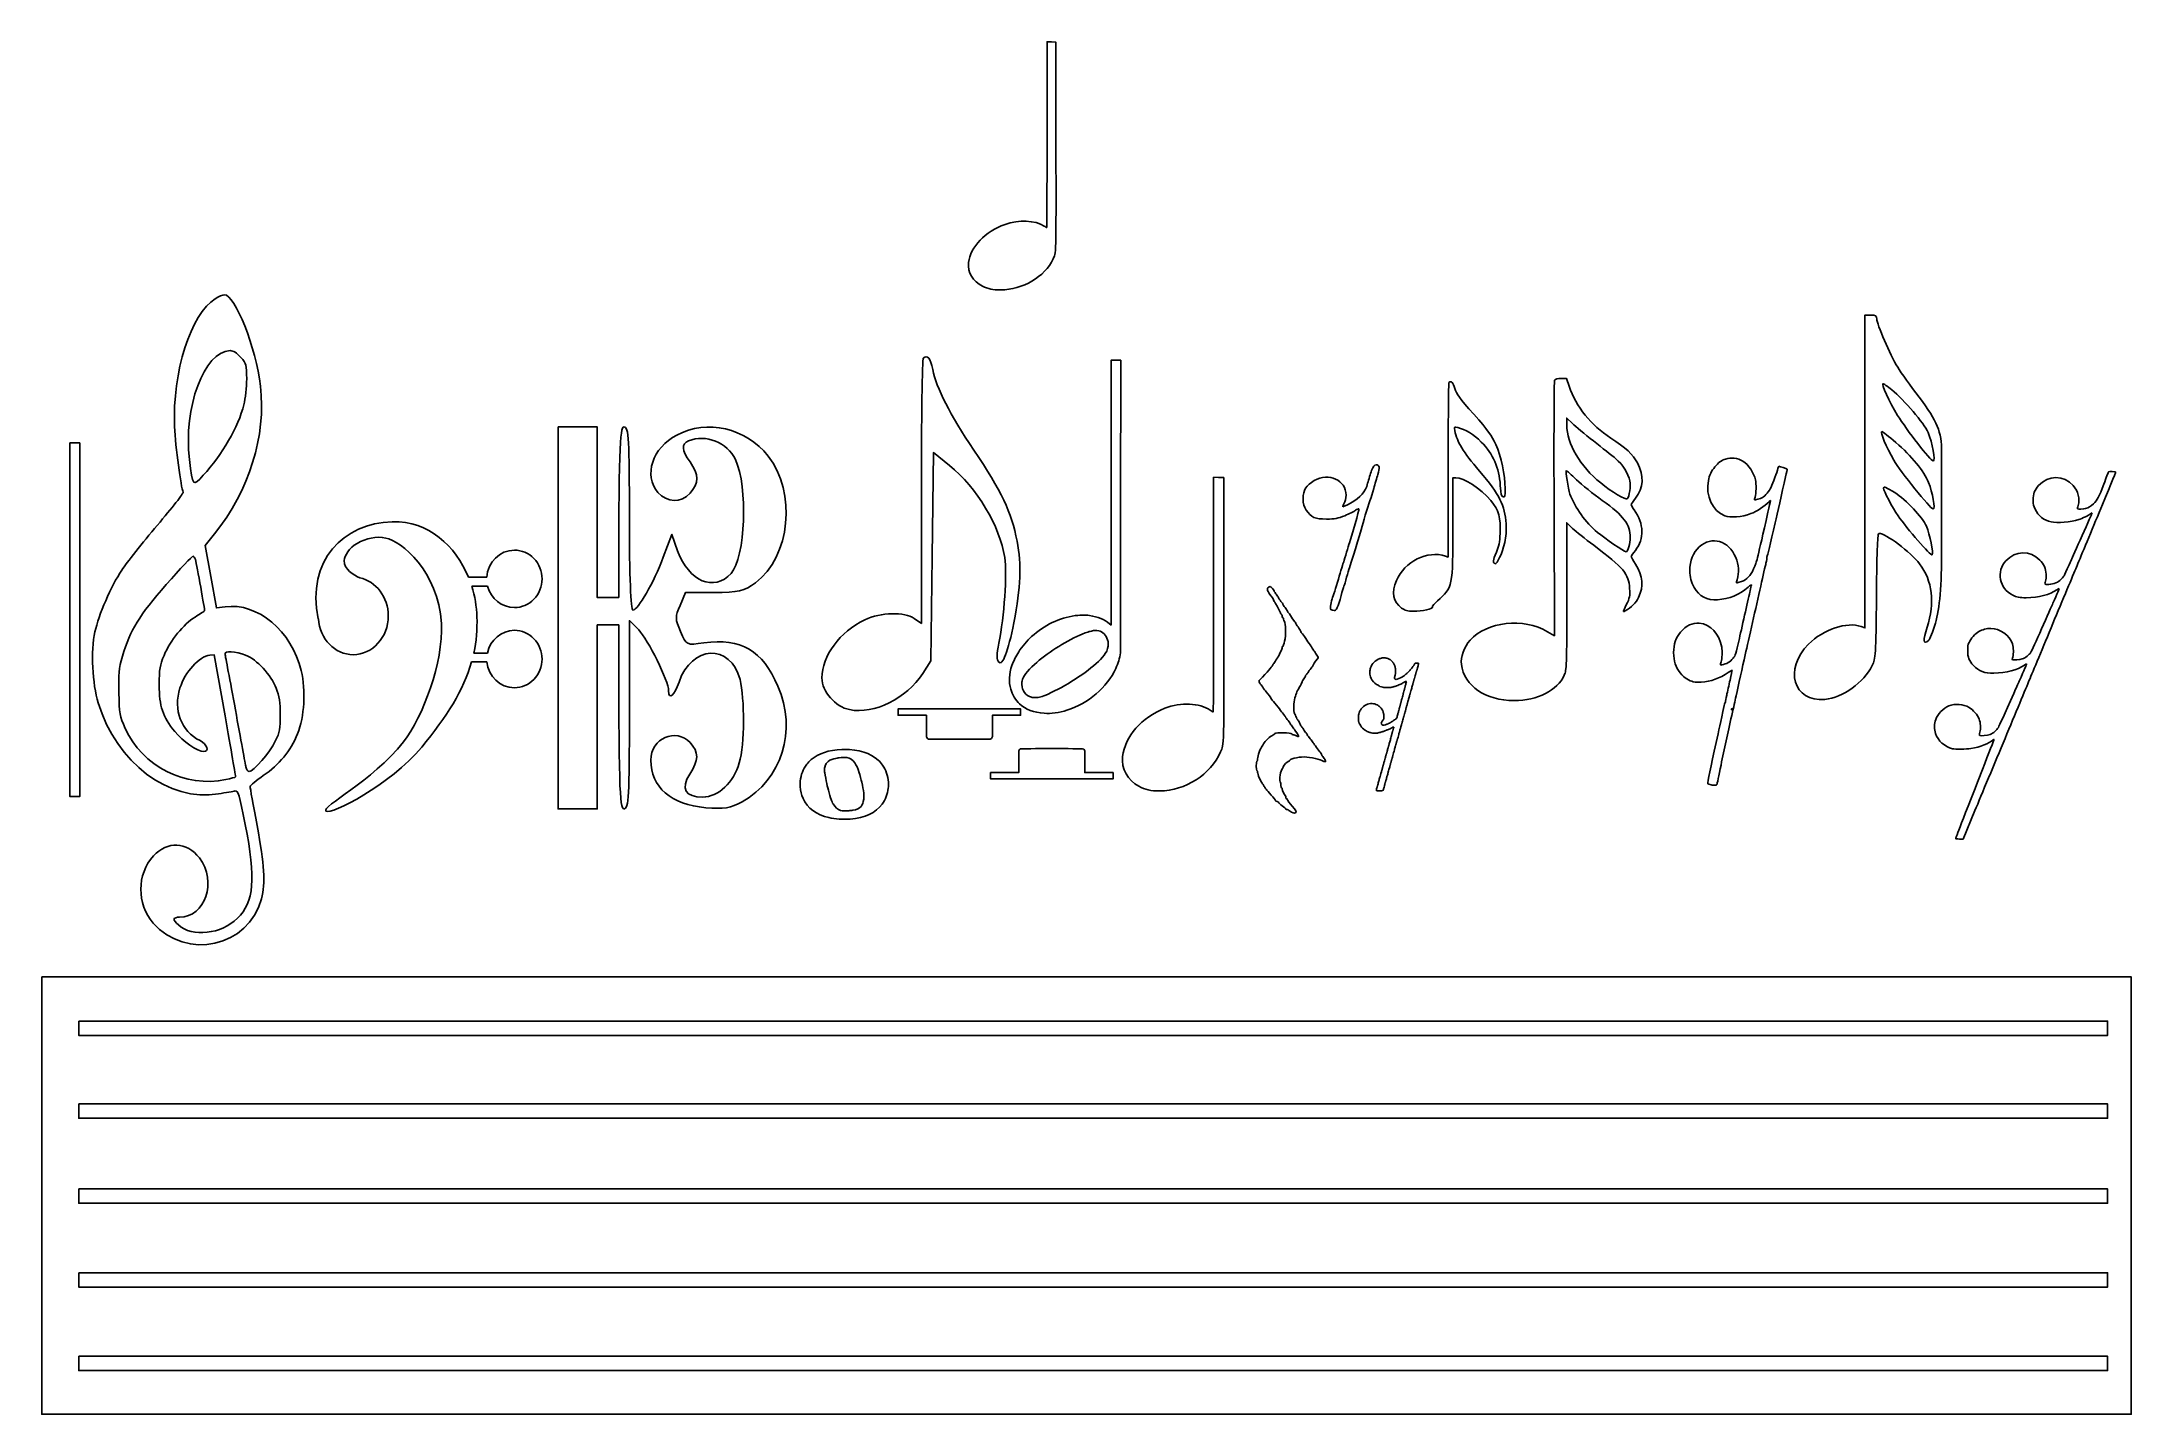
# Model space of a CAD drawing. Header units: millimetres. Extents: x 5 to 441, y 31 to 318.
import ezdxf

# ---------------------------------------------------------------- set-up
doc = ezdxf.new("R2010")
doc.units = ezdxf.units.MM
doc.layers.add('Pentagrama', color=7, linetype='CONTINUOUS')
doc.layers.add('semínima', color=7, linetype='CONTINUOUS')

msp = doc.modelspace()

# ---------------------------------------------------------------- linework, layer by layer
at = {"layer": 'Pentagrama', "color": 7}
for points in [[(41.089201, 264.16452)], [(46.407989, 251.91433)], [(188.970834, 251.772537)], [(298.78867, 246.67451)], [(320.84465, 247.17881)], [(391.29521, 245.1339)], [(10.724745, 234.04816), (12.770114, 234.04816), (12.770114, 160.185649), (10.724745, 160.185649)], [(328.9562, 234.47004)], [(392.10878, 234.1662)], [(282.63484, 228.27698)], [(356.56419, 230.67779)], [(325.42717, 226.36173)], [(391.93192, 223.66191)], [(78.064341, 217.595931)], [(36.928131, 209.70529)], [(261.071361, 203.893774)], [(225.62017, 194.8125)], [(47.421109, 189.74665)], [(4.841627, 122.54419), (441.294357, 122.54419), (441.294357, 31.202363), (4.841627, 31.202363)], [(12.560193, 113.29184), (436.371533, 113.29184), (436.371533, 110.295805), (12.560193, 110.295805)], [(12.560193, 96.01068), (436.371533, 96.01068), (436.371533, 93.014645), (12.560193, 93.014645)], [(12.560193, 78.25388), (436.371533, 78.25388), (436.371533, 75.257845), (12.560193, 75.257845)], [(12.560193, 60.7348), (436.371533, 60.7348), (436.371533, 57.738765), (12.560193, 57.738765)], [(12.560193, 43.29535), (436.371533, 43.29535), (436.371533, 40.299315), (12.560193, 40.299315)]]:
    msp.add_lwpolyline(points, close=True, dxfattribs=at)
for points in [[(386.90905, 260.73585), (385.67101, 260.73585), (385.67099, 228.06446)], [(230.20331, 220.92075), (230.21331, 251.30601), (229.2148, 251.30601), (228.21633, 251.30601), (228.21633, 223.65344)], [(323.87331, 245.88493), (323.32024, 247.52385), (322.18779, 247.52385)], [(112.672175, 237.406292), (112.672175, 197.518113), (112.672175, 157.630707), (116.772622, 157.630707), (120.873777, 157.630707), (120.873777, 196.043409), (125.350018, 196.043409)], [(125.354984, 201.74172), (120.873777, 201.74172), (120.873777, 237.406292), (116.772622, 237.406292), (112.672175, 237.406292)], [(323.39929, 237.77663), (323.39929, 239.24302), (324.55807, 238.12165)], [(188.858555, 185.883959), (190.542746, 188.519503), (190.823444, 210.278056), (191.104143, 232.03661), (194.472525, 229.339775)], [(401.69476, 226.55831), (401.69476, 232.15803)], [(298.61499, 228.33616), (298.61499, 210.21451), (298.06914, 210.40413)], [(385.67099, 228.06446), (385.67099, 195.43167), (384.85741, 195.702)], [(436.54247, 227.99067), (436.54228, 227.99055)], [(188.577856, 223.823522), (188.577856, 196.36484), (187.062084, 197.406799)], [(228.21633, 223.65344), (228.21633, 196.00073), (227.90348, 196.26962)], [(251.76058, 199.37228), (251.72418, 226.80156), (250.66825, 226.84126), (249.6002, 226.88096), (249.60019, 202.35372)], [(299.60741, 216.68846), (299.60741, 226.79216), (300.20288, 226.79216)], [(320.73931, 220.29486), (320.81831, 193.7847), (319.39616, 194.61853)], [(401.65936, 211.80598), (401.65936, 221.46065)], [(43.115419, 199.83016), (41.306295, 199.58015), (40.148448, 206.12192), (38.990602, 212.62203), (40.944458, 215.0804)], [(137.649942, 211.519652), (136.457318, 214.938953), (134.66767, 210.217581)], [(323.39925, 202.06554), (323.39925, 217.39083), (324.61072, 216.21195)], [(97.800024, 206.002683), (93.965484, 206.002683)], [(94.646178, 204.132399), (97.977287, 204.132399)], [(138.171809, 200.12303), (139.289984, 202.809236), (145.255236, 202.809236)], [(127.584243, 177.330558), (127.584243, 196.948354), (129.522789, 194.995251)], [(39.931286, 189.70498), (40.872039, 189.78828), (43.115369, 177.07975)], [(94.612133, 188.303932), (97.819163, 188.303932)], [(97.920566, 190.174985), (95.08153, 190.174985)], [(284.85392, 189.1408), (284.85315, 189.14147)], [(203.40936, 174.93546), (203.41236, 177.17665), (206.35962, 177.17665), (209.30687, 177.17665), (209.30687, 177.83142), (209.30687, 178.4862), (196.51255, 178.4862), (183.71823, 178.4862), (183.71864, 177.83142)], [(183.71864, 177.83142), (183.71864, 177.17665), (186.66591, 177.17665), (189.61318, 177.17665), (189.61318, 174.97663)], [(357.90907, 178.39918), (357.90906, 178.39929)], [(171.94484, 170.01608), (171.94471, 170.01477)], [(172.98845, 168.33223), (172.99005, 168.33249)], [(208.91805, 167.44005), (208.91505, 165.19886), (205.96779, 165.19886), (203.02053, 165.19886), (203.02053, 164.54409), (203.02053, 163.88933), (215.81487, 163.88933), (228.60919, 163.88933), (228.60877, 164.54409)], [(228.60877, 164.54409), (228.60877, 165.19886), (225.66151, 165.19886), (222.71423, 165.19886), (222.71423, 167.3989)], [(352.82285, 162.82798), (353.77, 162.54173)], [(405.39821, 151.33097), (406.18909, 151.33097), (408.6473, 157.26263)]]:
    msp.add_lwpolyline(points, dxfattribs=at)
for points in [[(41.089132, 264.16452), (35.987378, 261.03948), (32.079652, 248.78927), (32.586204, 237.45577)], [(42.970689, 264.99787), (42.645049, 264.95627), (41.812846, 264.62287), (41.089201, 264.16452)], [(50.532879, 245.87256), (49.592129, 253.9977), (45.214019, 265.03954), (42.970689, 264.99787)], [(388.14708, 259.92485), (388.14708, 260.58137), (387.93484, 260.73585), (386.90905, 260.73585)], [(392.53328, 249.84537), (390.90614, 252.47144), (388.14708, 258.84354), (388.14708, 259.92485)], [(35.69792, 230.58066), (34.359162, 241.3725), (38.77344, 253.20602), (44.164669, 253.33103)], [(44.164669, 253.33103), (44.852139, 253.33103), (45.575789, 252.87268), (46.407989, 251.91433)], [(46.407989, 251.91433), (47.602019, 250.5393), (47.638209, 250.37263), (47.638209, 247.41426)], [(188.970834, 251.772537), (188.746275, 251.52737), (188.577856, 238.962572), (188.577856, 223.823522)], [(190.935724, 249.382161), (190.542746, 251.711245), (189.75679, 252.569329), (188.970834, 251.772537)], [(199.525098, 232.526943), (194.528664, 240.004531), (191.721679, 245.520784), (190.935724, 249.382161)], [(396.99022, 243.58916), (395.2216, 245.90628), (393.20535, 248.72545), (392.53328, 249.84537)], [(40.944458, 215.0804), (48.144829, 224.03888), (51.726909, 235.53906), (50.532879, 245.87256)], [(47.638209, 247.41426), (47.638209, 245.70589), (47.384929, 243.28919), (47.059289, 242.03917)], [(298.78867, 246.67451), (298.68947, 246.56621), (298.61499, 238.30442), (298.61499, 228.33616)], [(300.0292, 245.40139), (299.70666, 246.62034), (299.21045, 247.10791), (298.78867, 246.67451)], [(303.9493, 240.03803), (300.94719, 243.45107), (300.32693, 244.29081), (300.0292, 245.40139)], [(320.84469, 247.17881), (320.73931, 246.97754), (320.68669, 234.87258), (320.73931, 220.29486)], [(322.18779, 247.52385), (321.58205, 247.52385), (320.97634, 247.35134), (320.84465, 247.17881)], [(332.56417, 235.07384), (328.45578, 237.71912), (325.29545, 241.62952), (323.87331, 245.88493)], [(392.49788, 239.80452), (390.76463, 242.58507), (388.99601, 246.44694), (389.45584, 246.44694)], [(389.45584, 246.44694), (389.5619, 246.44694), (390.37553, 245.86766), (391.29521, 245.1339)], [(391.29521, 245.1339), (393.94816, 242.93264), (397.94524, 238.29841), (398.86495, 236.21298)], [(47.059289, 242.03917), (45.901439, 237.41409), (42.500269, 231.539), (38.556346, 227.28893)], [(401.69476, 232.15803), (401.69476, 236.36746), (400.81045, 238.4915), (396.99022, 243.58916)], [(32.586204, 237.45577), (32.767115, 233.16404), (33.888779, 224.74723), (34.395345, 223.78887)], [(126.466068, 237.406292), (125.545591, 237.406292), (125.370865, 232.09971), (125.354984, 201.74172)], [(127.584243, 218.276192), (127.584243, 234.719678), (127.43536, 237.406292), (126.466068, 237.406292)], [(137.501044, 235.696259), (132.356334, 233.009947), (130.49179, 227.3124), (133.548787, 223.730651)], [(156.588716, 231.300793), (151.816819, 237.243241), (143.83872, 239.033798), (137.501044, 235.696259)], [(139.961449, 234.475468), (143.540372, 235.940729), (148.013743, 234.150221), (149.728644, 230.568471)], [(300.0044, 236.65208), (299.83071, 237.41052), (299.85552, 237.43762), (300.62466, 237.248)], [(305.16502, 228.14655), (301.66672, 232.29096), (300.52542, 234.13292), (300.0044, 236.65208)], [(300.62466, 237.248), (302.16292, 236.92295), (303.97412, 235.81235), (305.51237, 234.24128)], [(308.5393, 233.7537), (307.67091, 235.67691), (307.00103, 236.5979), (303.9493, 240.03803)], [(330.48367, 225.7004), (326.19091, 229.15076), (323.39929, 233.92374), (323.39929, 237.77663)], [(324.55807, 238.12165), (325.19016, 237.51784), (327.16533, 235.87893), (328.9562, 234.47004)], [(391.7197, 230.42019), (390.12792, 233.16212), (388.78377, 236.40607), (389.20823, 236.40607)], [(389.20823, 236.40607), (389.3851, 236.40607), (390.69389, 235.402), (392.10878, 234.1662)], [(399.92611, 230.26572), (399.39552, 230.30432), (394.37262, 236.75365), (392.49788, 239.80452)], [(398.86495, 236.21298), (399.74925, 234.24343), (400.49206, 230.18847), (399.92611, 230.26572)], [(140.259253, 230.080002), (138.469791, 232.522104), (138.39567, 233.824241), (139.961449, 234.475468)], [(208.563589, 213.526516), (207.384656, 219.594394), (205.307487, 224.007397), (199.525098, 232.526943)], [(305.51237, 234.24128), (308.04308, 231.69504), (309.2588, 228.93209), (309.50692, 225.1669)], [(310.52415, 224.54389), (310.52415, 227.3881), (309.70541, 231.20745), (308.5393, 233.7537)], [(328.9562, 234.47004), (330.74704, 233.06115), (332.85392, 231.39348), (333.61766, 230.76092)], [(338.14742, 229.89832), (337.25201, 231.62351), (335.67184, 233.06115), (332.56417, 235.07384)], [(392.10878, 234.1662), (395.46918, 231.23117), (397.98063, 228.18031), (398.97105, 225.78594)], [(38.556346, 227.28893), (36.349201, 224.9139), (36.421565, 224.83057), (35.69792, 230.58066)], [(140.259253, 223.567315), (142.123275, 225.6024), (142.123275, 227.475093), (140.259253, 230.080002)], [(149.728644, 230.568471), (152.412836, 224.951637), (151.816252, 210.054424), (148.833816, 206.798288)], [(153.904248, 204.844403), (161.211216, 210.217027), (162.553588, 223.81168), (156.588716, 231.300793)], [(194.472525, 229.339775), (200.142634, 224.742897), (205.026788, 216.652393), (205.981163, 210.094181)], [(277.28286, 223.16088), (277.28286, 226.29317), (273.67608, 227.93763), (270.65105, 226.18877)], [(282.63484, 228.27698), (282.37888, 227.62441), (282.00657, 226.42369), (281.79714, 225.6145)], [(283.56564, 229.47769), (283.21657, 229.47769), (282.96062, 229.16445), (282.63484, 228.27698)], [(283.07696, 224.5182), (283.33293, 225.45789), (283.70525, 226.76302), (283.93793, 227.44169)], [(283.93793, 227.44169), (284.38006, 228.85123), (284.26371, 229.47769), (283.56564, 229.47769)], [(310.69783, 217.17603), (310.47454, 221.04958), (309.38287, 223.1895), (305.16502, 228.14655)], [(324.05769, 223.37141), (323.63632, 224.52154), (323.08326, 228.25942), (323.34662, 228.25942)], [(323.34662, 228.25942), (323.39942, 228.25942), (324.34738, 227.39683), (325.42717, 226.36173)], [(333.61766, 230.76092), (335.09249, 229.52455), (336.22492, 227.74187), (336.5673, 226.10295)], [(337.75238, 222.50883), (339.4379, 224.72281), (339.56956, 227.16681), (338.14742, 229.89832)], [(354.33828, 229.06348), (353.63739, 228.21622), (353.17329, 227.25446), (352.96491, 226.18966)], [(356.5641, 230.67787), (355.70219, 230.38018), (355.02023, 229.88785), (354.33828, 229.06348)], [(360.20125, 230.20838), (359.06466, 230.90678), (357.71023, 231.07853), (356.56419, 230.67779)], [(362.80592, 226.34986), (362.48389, 227.83832), (361.35678, 229.50994), (360.20125, 230.20838)], [(367.49426, 228.69702), (367.33323, 227.96425), (366.49975, 225.67435), (366.083, 224.81563)], [(366.92597, 217.38489), (367.36165, 219.3542), (368.27093, 223.35009), (369.11389, 227.00249)], [(367.69316, 229.1779), (367.64586, 229.1779), (367.56048, 228.96036), (367.49426, 228.69702)], [(369.44539, 228.57108), (369.42649, 228.61698), (367.79735, 229.1779), (367.69316, 229.1779)], [(369.11389, 227.00249), (369.30332, 227.84976), (369.45487, 228.55963), (369.44539, 228.57108)], [(399.92611, 220.22487), (399.36015, 220.26347), (393.02847, 228.14169), (391.7197, 230.42019)], [(429.18909, 225.13496), (427.21185, 227.3621), (423.96276, 227.37313), (421.95344, 225.15706)], [(434.58661, 219.50108), (436.49973, 224.09865), (438.07084, 227.91345), (438.07084, 227.96857)], [(436.54228, 227.99055), (436.51028, 227.93545), (436.072, 226.79981), (435.56966, 225.44368)], [(438.07084, 227.96857), (438.07084, 228.08991), (436.6066, 228.10085), (436.54247, 227.99067)], [(34.395345, 223.78887), (34.503878, 223.6222), (32.043456, 220.45548), (28.967936, 216.83043)], [(133.548787, 223.730651), (135.48737, 221.532759), (138.32067, 221.450827), (140.259253, 223.567315)], [(270.65105, 226.18877), (268.92911, 225.19688), (268.32409, 224.20497), (268.32409, 222.42999)], [(276.91054, 221.4381), (277.11997, 221.75133), (277.28286, 222.5344), (277.28286, 223.16088)], [(281.79714, 225.6145), (281.33175, 223.81343), (280.33117, 222.66492), (278.19037, 221.4642)], [(282.40215, 222.29948), (282.5185, 222.58661), (282.82098, 223.5785), (283.07696, 224.5182)], [(300.20288, 226.79216), (301.91483, 226.79216), (305.46277, 224.48971), (307.52206, 222.02473)], [(309.50692, 225.1669), (309.63096, 223.27076), (309.73022, 222.86444), (310.10238, 222.78319)], [(310.10238, 222.78319), (310.47454, 222.70189), (310.52415, 222.91861), (310.52415, 224.54389)], [(329.82529, 215.34937), (327.27068, 217.50584), (325.13748, 220.46738), (324.05769, 223.37141)], [(325.42717, 226.36173), (326.53328, 225.29787), (328.9562, 223.37141), (330.79971, 222.04879)], [(336.04058, 222.39383), (335.75088, 222.07754), (332.77492, 223.83148), (330.48367, 225.7004)], [(336.5673, 226.10295), (336.77799, 225.06785), (336.46193, 222.85387), (336.04058, 222.39383)], [(352.96491, 226.18966), (352.34927, 222.99523), (353.82683, 219.80082), (356.37467, 218.83905)], [(362.59747, 222.13644), (362.57857, 222.15934), (362.64477, 222.42268), (362.73002, 222.73181)], [(364.24552, 222.66313), (363.87613, 222.43412), (362.67325, 222.06774), (362.59747, 222.13644)], [(362.73002, 222.73181), (362.95735, 223.47604), (363.0047, 225.4568), (362.80592, 226.34986)], [(366.083, 224.81563), (365.65679, 223.95692), (364.87064, 223.01805), (364.24552, 222.66313)], [(389.56196, 224.62739), (389.56196, 225.01358), (390.12792, 224.78186), (391.93192, 223.66191)], [(392.604, 218.79597), (391.40134, 220.53379), (389.56196, 224.0481), (389.56196, 224.62739)], [(391.93192, 223.66191), (394.26652, 222.19441), (397.69765, 218.52563), (398.51122, 216.63332)], [(398.97105, 225.78594), (399.78462, 223.73916), (400.42133, 220.14762), (399.92611, 220.22487)], [(401.65936, 221.46065), (401.65936, 222.77369), (401.69476, 225.09081), (401.69476, 226.55831)], [(421.95344, 225.15706), (421.07704, 224.18682), (420.82054, 223.50324), (420.80985, 222.10301)], [(430.22582, 220.96736), (430.62127, 222.38963), (430.23582, 223.95524), (429.18909, 225.13496)], [(435.56966, 225.44368), (434.57572, 222.77554), (434.22302, 222.11401), (433.40006, 221.33121)], [(128.330165, 199.146091), (127.8828, 199.146091), (127.584243, 206.228488), (127.584243, 218.276192)], [(230.15341, 190.24112), (230.18661, 190.47368), (230.19681, 196.60743), (230.20331, 220.92075)], [(268.32409, 222.42999), (268.32409, 221.20317), (268.44045, 220.78555), (268.97565, 220.00245)], [(268.97565, 220.00245), (269.99951, 218.48851), (270.79068, 218.14918), (273.21069, 218.14918)], [(273.21069, 218.14918), (274.90938, 218.14918), (275.63072, 218.27966), (277.00362, 218.85395)], [(276.63131, 220.73334), (276.58481, 220.78564), (276.70101, 221.09876), (276.91054, 221.4381)], [(278.19037, 221.4642), (277.37594, 220.99435), (276.67785, 220.68113), (276.63131, 220.73334)], [(277.00362, 218.85395), (277.91113, 219.24548), (278.93499, 219.74144), (279.26076, 219.97636)], [(279.98212, 220.28959), (280.07512, 220.15911), (278.49287, 214.49481), (277.98094, 213.16358)], [(279.26076, 219.97636), (279.58653, 220.21127), (279.91231, 220.34178), (279.98212, 220.28959)], [(280.65694, 216.68743), (281.05253, 218.17527), (282.12291, 221.62081), (282.40215, 222.29948)], [(307.52206, 222.02473), (309.18437, 220.04733), (309.63097, 218.39499), (309.48211, 215.11737)], [(330.79971, 222.04879), (335.35585, 218.77096), (336.59365, 217.1033), (336.64632, 214.2855)], [(336.83062, 221.12869), (336.83062, 221.24374), (337.25201, 221.84751), (337.75238, 222.50883)], [(337.46269, 220.09359), (337.12033, 220.5824), (336.83062, 221.04244), (336.83062, 221.12869)], [(337.72605, 211.6115), (339.62224, 214.05549), (339.54322, 217.1033), (337.46269, 220.09359)], [(356.37467, 218.83905), (357.60597, 218.36963), (359.96439, 218.56426), (361.86816, 219.28559)], [(361.86816, 219.28559), (363.08999, 219.74356), (364.69068, 220.79692), (365.64729, 221.75868)], [(365.41998, 219.59476), (363.19417, 209.78251), (363.07104, 209.27872), (362.68271, 208.33986)], [(365.95039, 221.88466), (365.91249, 221.7473), (365.67572, 220.71681), (365.41998, 219.59476)], [(365.64729, 221.75868), (365.96934, 222.07927), (366.00722, 222.09071), (365.95039, 221.88466)], [(399.71388, 210.68604), (399.46627, 210.4157), (394.408, 216.16989), (392.604, 218.79597)], [(420.80985, 222.10301), (420.80985, 221.11073), (420.83115, 221.01151), (421.21599, 220.21767)], [(421.21599, 220.21767), (421.87864, 218.82847), (423.09705, 217.84721), (424.53991, 217.54952)], [(429.84123, 208.11182), (430.53594, 209.77667), (432.6628, 214.90348), (434.58661, 219.50108)], [(430.08684, 220.27275), (430.06554, 220.30585), (430.11884, 220.61454), (430.22582, 220.96736)], [(431.77551, 220.34995), (431.31592, 220.22861), (430.1937, 220.17354), (430.08684, 220.27275)], [(430.32201, 218.04567), (431.13428, 218.29925), (432.38476, 218.90564), (432.81227, 219.25846)], [(433.12221, 219.43487), (433.13221, 219.41277), (432.21374, 217.28491), (431.07015, 214.71599)], [(433.40006, 221.33121), (432.80152, 220.74686), (432.44884, 220.53737), (431.77551, 220.34995)], [(432.81227, 219.25846), (432.96191, 219.36872), (433.10085, 219.45692), (433.12221, 219.43487)], [(28.967936, 216.83043), (25.85622, 213.20537), (22.527411, 208.99697), (21.550476, 207.49694)], [(78.064345, 217.595982), (67.874367, 217.329053), (60.067971, 209.42912), (62.597851, 197.330243)], [(70.690937, 213.076607), (72.651891, 214.095014), (74.673972, 214.645726), (76.71502, 214.180507)], [(76.71502, 214.180507), (79.808987, 213.555432), (87.721694, 207.26798), (88.338474, 196.368728)], [(93.965484, 206.002683), (91.2765, 212.537358), (85.660126, 217.79209), (78.064341, 217.595931)], [(277.98094, 207.94308), (278.23691, 208.59564), (280.2148, 215.09517), (280.65694, 216.68743)], [(296.38202, 201.08597), (299.5578, 203.82182), (299.60741, 204.03853), (299.60741, 216.68846)], [(309.48211, 215.11737), (309.38291, 213.35668), (309.18437, 212.38152), (308.68816, 211.21676)], [(310.42491, 213.24832), (310.72266, 214.49436), (310.79708, 215.65913), (310.69783, 217.17603)], [(324.61072, 216.21195), (325.2691, 215.57939), (327.24431, 213.96923), (329.00882, 212.67535)], [(335.77722, 211.29521), (335.43485, 211.29521), (331.24743, 214.14174), (329.82529, 215.34937)], [(336.64632, 214.2855), (336.64632, 213.0779), (336.14593, 211.29521), (335.77722, 211.29521)], [(358.68573, 210.13743), (357.23657, 213.65244), (353.64687, 214.6829), (351.08008, 212.33577)], [(365.23056, 210.34342), (365.29686, 210.29752), (365.94092, 212.97681), (366.92597, 217.38489)], [(388.07632, 202.15133), (388.18238, 212.46251), (388.28855, 215.16582), (388.64228, 215.16582)], [(388.64228, 215.16582), (390.0218, 215.16582), (395.22157, 211.2267), (397.09631, 208.79372)], [(398.51122, 216.63332), (399.21866, 215.01135), (400.03223, 210.995), (399.71388, 210.68604)], [(424.53991, 217.54952), (425.76899, 217.28491), (428.75089, 217.53862), (430.32201, 218.04567)], [(431.07015, 214.71599), (429.91586, 212.14707), (428.91121, 209.89788), (428.82571, 209.71046)], [(30.849428, 204.49685), (33.74405, 207.74691), (36.240654, 210.41362), (36.421565, 210.41362)], [(36.421565, 210.41362), (36.602477, 210.41362), (36.819584, 210.08028), (36.928131, 209.70529)], [(36.928131, 209.70532), (37.253771, 208.49696), (38.954365, 198.9968), (38.845805, 198.95514)], [(71.300719, 205.87805), (69.95694, 206.404218), (67.942146, 207.600479), (68.030583, 209.517963)], [(68.030583, 209.517963), (68.071344, 210.47229), (69.077475, 212.20364), (70.690937, 213.076607)], [(103.554663, 211.65764), (100.496288, 211.649691), (97.973548, 209.170651), (97.800024, 206.002683)], [(107.640992, 209.901673), (106.557243, 211.026083), (105.087328, 211.657731), (103.554663, 211.65764)], [(109.333418, 205.662071), (109.333532, 207.252213), (108.724741, 208.777263), (107.640992, 209.901673)], [(134.66767, 210.217581), (132.654526, 204.844956), (129.374018, 199.146091), (128.330165, 199.146091)], [(148.833816, 206.798288), (145.254893, 202.890925), (140.035891, 205.088784), (137.649942, 211.519652)], [(205.981163, 210.094181), (206.48642, 206.661846), (205.925023, 197.835841), (204.74609, 192.197005)], [(207.889913, 196.487424), (209.293405, 204.026303), (209.517964, 208.561888), (208.563589, 213.526516)], [(277.3992, 211.20589), (277.18978, 210.42282), (276.91054, 209.53534), (276.7942, 209.2482)], [(277.98094, 213.16358), (277.86459, 212.87645), (277.60862, 211.98896), (277.3992, 211.20589)], [(298.06914, 210.40413), (294.2731, 211.67724), (289.50943, 209.29353), (287.79749, 205.31164)], [(308.68816, 211.21676), (307.94384, 209.45606), (307.89421, 209.02266), (308.39044, 208.83304)], [(308.39044, 208.83304), (308.83702, 208.64343), (309.87908, 210.91879), (310.42491, 213.24832)], [(329.00882, 212.67535), (335.35581, 207.90238), (336.33024, 206.7235), (336.51458, 203.67569)], [(336.83062, 210.34636), (336.83062, 210.43266), (337.22566, 211.00768), (337.72605, 211.6115)], [(337.75238, 208.70744), (337.25201, 209.54128), (336.83062, 210.2601), (336.83062, 210.34636)], [(351.08008, 212.33577), (349.74459, 211.1221), (349.08158, 209.46192), (349.09106, 207.36666)], [(358.97934, 205.47747), (359.41502, 207.01171), (359.31084, 208.6261), (358.68573, 210.13743)], [(365.00324, 208.94657), (365.13579, 209.50761), (365.23056, 210.05719), (365.20216, 210.18312)], [(365.20216, 210.18312), (365.17376, 210.29757), (365.18326, 210.37777), (365.23056, 210.34342)], [(400.38596, 196.39714), (401.30564, 199.44802), (401.69474, 204.27534), (401.65936, 211.80598)], [(422.19935, 209.57817), (420.19005, 211.62887), (417.12265, 211.57375), (415.12402, 209.45683)], [(423.51395, 206.62336), (423.46055, 207.80307), (423.05437, 208.71817), (422.19935, 209.57817)], [(428.82571, 209.71046), (427.34011, 206.36975), (427.27598, 206.23746), (426.80572, 205.70825)], [(21.550476, 207.49694), (19.307148, 204.12189), (16.701998, 198.12179), (15.942156, 194.58007)], [(77.21419, 197.923175), (77.21419, 201.865831), (74.672803, 205.153272), (71.300719, 205.87805)], [(107.64073, 201.422967), (108.724457, 202.54721), (109.333335, 204.072062), (109.333418, 205.662071)], [(275.67726, 205.59384), (275.16534, 203.87107), (274.5836, 202.01779), (274.39743, 201.49574)], [(276.7942, 209.2482), (276.67785, 208.96107), (276.16593, 207.31661), (275.67726, 205.59384)], [(276.84073, 204.1582), (276.93373, 204.36702), (277.18978, 205.2023), (277.3992, 205.98538)], [(277.3992, 205.98538), (277.60862, 206.76846), (277.86459, 207.65596), (277.98094, 207.94308)], [(287.79749, 205.31164), (286.75542, 202.84665), (287.12761, 200.86926), (288.86434, 199.56905)], [(338.38444, 201.74925), (339.49057, 204.19324), (339.3062, 206.1772), (337.75238, 208.70744)], [(349.09106, 207.36666), (349.10106, 206.00416), (349.35626, 204.9966), (349.98139, 203.87456)], [(358.81833, 204.82485), (358.80833, 204.83685), (358.88463, 205.134), (358.97934, 205.47747)], [(360.27695, 205.25994), (359.90755, 205.0653), (358.87514, 204.76761), (358.81833, 204.82485)], [(362.68271, 208.33986), (361.98181, 206.64533), (361.32828, 205.79807), (360.27695, 205.25994)], [(363.91402, 204.16068), (364.3876, 206.24449), (364.87064, 208.397), (365.00324, 208.94657)], [(397.09631, 208.79372), (399.78462, 205.24081), (400.31521, 200.72243), (398.6527, 195.54752)], [(415.12402, 209.45683), (413.05057, 207.26276), (413.76667, 203.62438), (416.5455, 202.22416)], [(423.35355, 204.5616), (423.24666, 204.6279), (423.25735, 204.77108), (423.38565, 205.19005)], [(423.38565, 205.19005), (423.49254, 205.56492), (423.53529, 206.02798), (423.51395, 206.62336)], [(424.92484, 196.31464), (426.93414, 201.13276), (429.14651, 206.44698), (429.84123, 208.11182)], [(426.80572, 205.70825), (426.5706, 205.44363), (426.15375, 205.11287), (425.88657, 204.96954)], [(21.695205, 189.49662), (23.323434, 194.99672), (25.168744, 197.99676), (30.849428, 204.49685)], [(95.729594, 197.7188), (95.679368, 199.859401), (95.308126, 202.038576), (94.646178, 204.132399)], [(97.977287, 204.132399), (98.645867, 201.504384), (100.934895, 199.671838), (103.554663, 199.667273)], [(103.554663, 199.667273), (105.0872, 199.667181), (106.557002, 200.298724), (107.64073, 201.422967)], [(145.255236, 202.809236), (150.325377, 202.809236), (151.59286, 203.134931), (153.904248, 204.844403)], [(249.60019, 202.35372), (249.60019, 188.87758), (249.57589, 177.83961), (249.53949, 177.83961)], [(261.071361, 203.893774), (260.641789, 203.628013), (260.827939, 203.018332), (261.615477, 202.049086)], [(261.429332, 204.065737), (261.372055, 204.065737), (261.200228, 203.987572), (261.071361, 203.893774)], [(262.245516, 203.143393), (262.245516, 203.330988), (261.586841, 204.065737), (261.429332, 204.065737)], [(261.615477, 202.049086), (261.787303, 201.845853), (262.016402, 201.501927), (262.130957, 201.267436)], [(262.130957, 201.267436), (262.231193, 201.048576), (262.345742, 200.829717), (262.388697, 200.782816)], [(262.574841, 202.627504), (262.388697, 202.830731), (262.245516, 203.04959), (262.245516, 203.143393)], [(262.388697, 200.782816), (262.531887, 200.626485), (263.190558, 199.43838), (263.462611, 198.828693)], [(263.076008, 201.877123), (262.975772, 202.095982), (262.746668, 202.424271), (262.574841, 202.627504)], [(263.677401, 200.954779), (263.448302, 201.251804), (263.176235, 201.658258), (263.076008, 201.877123)], [(264.106968, 200.32946), (264.106968, 200.391988), (263.920823, 200.673381), (263.677401, 200.954779)], [(274.39743, 201.49574), (273.9786, 200.42553), (273.90879, 199.19871), (274.23455, 199.19871)], [(274.79302, 199.0421), (275.21187, 198.85939), (275.65399, 199.85128), (276.259, 202.20052)], [(276.259, 202.20052), (276.46842, 203.0619), (276.72439, 203.94937), (276.84073, 204.1582)], [(295.31516, 199.78576), (295.26546, 199.94828), (295.73694, 200.54421), (296.38202, 201.08597)], [(322.8462, 185.53263), (323.37292, 186.7115), (323.39925, 187.17154), (323.39925, 202.06554)], [(335.61917, 198.96021), (336.83062, 199.67903), (337.91039, 200.7429), (338.38444, 201.74925)], [(336.51458, 203.67569), (336.61996, 202.06554), (336.54088, 201.663), (335.82985, 200.2541)], [(349.98139, 203.87456), (351.00432, 202.05407), (352.71864, 201.13811), (354.85922, 201.28695)], [(354.85922, 201.28695), (357.30288, 201.4587), (359.47186, 202.35175), (361.28092, 203.92034)], [(360.67475, 189.7915), (361.43248, 193.14622), (362.88162, 199.5923), (363.91402, 204.16068)], [(361.6882, 203.13032), (361.56512, 202.5693), (361.11991, 200.61144), (360.70315, 198.77951)], [(361.28092, 203.92034), (361.75451, 204.33253), (362.00076, 204.49283), (361.97234, 204.36688)], [(361.97234, 204.36688), (361.94394, 204.25243), (361.82081, 203.70281), (361.6882, 203.13032)], [(387.192, 187.55348), (387.93483, 189.02099), (387.9702, 189.6389), (388.07632, 202.15133)], [(416.5455, 202.22416), (417.35779, 201.81622), (417.97766, 201.70596), (419.35639, 201.72801)], [(419.35639, 201.72801), (422.01766, 201.77201), (424.29415, 202.35646), (425.7477, 203.3708)], [(425.88657, 204.96954), (425.13841, 204.58366), (423.68487, 204.3411), (423.35355, 204.5616)], [(426.2714, 203.67951), (426.3034, 203.64641), (425.85458, 202.59902), (424.95682, 200.61445)], [(425.7477, 203.3708), (426.01488, 203.55823), (426.25002, 203.69054), (426.2714, 203.67951)], [(36.855766, 197.66345), (34.431527, 196.20509), (31.717816, 192.83004), (30.379058, 189.66332)], [(38.845805, 198.95514), (38.809585, 198.91354), (37.905066, 198.33012), (36.855766, 197.66345)], [(59.035809, 186.49661), (57.081949, 194.74674), (49.953949, 200.74684), (43.115419, 199.83016)], [(62.597851, 197.330243), (62.600867, 197.315994), (62.613278, 197.303414), (62.616282, 197.289166)], [(62.616282, 197.289166), (62.913284, 193.116512), (66.050455, 189.82508), (69.896801, 189.82508)], [(69.896801, 189.82508), (73.939091, 189.82508), (77.21419, 193.449704), (77.21419, 197.923175)], [(95.08153, 190.174985), (95.606651, 192.608008), (95.831832, 195.099297), (95.729594, 197.7188)], [(138.246258, 194.669344), (137.127844, 197.274253), (137.127956, 197.762331), (138.171809, 200.12303)], [(176.732379, 197.100341), (171.567527, 194.648673), (167.806167, 189.561461), (167.806167, 184.964584)], [(187.062084, 197.406799), (185.097195, 198.816508), (180.100761, 198.693925), (176.732379, 197.100341)], [(204.74609, 188.274336), (205.532046, 187.416252), (206.710979, 190.480837), (207.889913, 196.487424)], [(220.6944, 197.98463), (217.37275, 197.50859), (214.28744, 196.0224), (211.60815, 193.60234)], [(222.10891, 198.06103), (221.46655, 198.05013), (220.96064, 198.02483), (220.6944, 197.98463)], [(223.67323, 198.00293), (223.17064, 198.07193), (222.99757, 198.07933), (222.10891, 198.06103)], [(227.90348, 196.26962), (226.81845, 197.19623), (225.45386, 197.75218), (223.67323, 198.00293)], [(251.06877, 169.53128), (251.8334, 171.34667), (251.78487, 169.25303), (251.76058, 199.37228)], [(263.462611, 198.828693), (263.620124, 198.484772), (263.791951, 198.187747), (263.863546, 198.156472)], [(263.863546, 198.156472), (263.920823, 198.125213), (263.963777, 197.968877), (263.963777, 197.796919)], [(263.963777, 197.796919), (263.963777, 197.640588), (264.035373, 197.499889), (264.106968, 197.499889)], [(264.536539, 199.688503), (264.307431, 199.985533), (264.106968, 200.282558), (264.106968, 200.32946)], [(264.106968, 197.499889), (264.192876, 197.499889), (264.250154, 197.374827), (264.250154, 197.218501)], [(264.250154, 197.218501), (264.250154, 197.06217), (264.321749, 196.858943), (264.42199, 196.749508)], [(264.42199, 196.749508), (264.722684, 196.421219), (264.751315, 193.873046), (264.450621, 192.653672)], [(264.966106, 199.03192), (264.966106, 199.094453), (264.765638, 199.391478), (264.536539, 199.688503)], [(265.152246, 198.719263), (265.052015, 198.828693), (264.966106, 198.969392), (264.966106, 199.03192)], [(265.89683, 197.656225), (265.581813, 198.125213), (265.252482, 198.609833), (265.152246, 198.719263)], [(266.641413, 196.593182), (266.541182, 196.702612), (266.211847, 197.187232), (265.89683, 197.656225)], [(266.827563, 196.280525), (266.827563, 196.343053), (266.741645, 196.483747), (266.641413, 196.593182)], [(274.23455, 199.19871), (274.3509, 199.19871), (274.60687, 199.12031), (274.79302, 199.0421)], [(288.86434, 199.56905), (289.60868, 199.02729), (290.10488, 198.89186), (291.34543, 198.89186)], [(291.34543, 198.89186), (293.28068, 198.89186), (295.43921, 199.37943), (295.31516, 199.78576)], [(319.39616, 194.61853), (314.366, 197.60884), (306.67588, 196.74626), (303.19951, 192.83584)], [(335.82985, 200.2541), (335.11879, 198.7877), (335.09244, 198.67268), (335.61917, 198.96021)], [(351.0706, 196.398), (349.61199, 196.52399), (348.30492, 195.90567), (347.17782, 194.54317)], [(360.70315, 198.77951), (360.28642, 196.95903), (359.71812, 194.45158), (359.45292, 193.22647)], [(384.85741, 195.702), (381.95688, 196.78332), (376.96934, 195.12272), (373.89194, 192.03324)], [(424.95682, 200.61445), (424.72168, 200.09625), (423.65288, 197.68169), (422.58411, 195.24509)], [(15.942156, 194.58007), (15.073782, 190.62166), (15.399422, 183.70488), (16.629633, 179.74649)], [(88.338474, 196.368728), (88.692502, 188.093447), (84.492439, 176.920925), (80.392858, 171.624705)], [(103.554663, 194.911842), (100.83656, 194.904216), (98.491038, 192.932223), (97.920566, 190.174985)], [(107.640996, 193.15587), (106.557247, 194.280283), (105.087331, 194.911933), (103.554663, 194.911842)], [(109.333418, 188.91626), (109.333536, 190.506405), (108.724745, 192.031458), (107.640996, 193.15587)], [(125.350018, 196.043409), (125.355386, 162.762948), (125.513821, 157.630707), (126.466068, 157.630707)], [(129.522789, 194.995251), (131.461372, 193.041569), (135.785845, 184.249456), (135.785845, 182.295775)], [(137.948454, 184.087097), (140.483525, 191.82042), (148.75933, 192.227364), (150.697913, 184.656848)], [(143.167784, 192.308271), (139.5143, 191.738447), (139.513793, 191.820225), (138.246258, 194.669344)], [(158.601712, 183.272721), (155.470154, 190.680431), (150.847557, 193.366515), (143.167784, 192.308271)], [(204.74609, 192.197005), (204.296972, 189.86792), (204.296972, 188.764669), (204.74609, 188.274336)], [(211.60815, 193.60234), (210.72282, 192.80654), (209.54795, 191.42573), (208.90557, 190.43372)], [(212.17387, 187.79216), (214.70668, 190.05597), (218.46434, 192.47605), (221.65951, 193.90046)], [(221.65951, 193.90046), (222.2353, 194.15846), (223.44681, 194.60542), (223.65649, 194.64174)], [(223.65649, 194.64174), (223.73979, 194.65264), (223.94605, 194.70344), (224.11579, 194.7544)], [(224.11579, 194.7544), (224.635, 194.9033), (225.13423, 194.92519), (225.62017, 194.8125)], [(225.62027, 194.81249), (226.47231, 194.61992), (227.10801, 193.96948), (227.47746, 192.89752)], [(227.61055, 192.1744), (227.64045, 191.44765), (227.44746, 190.77906), (226.99816, 190.03776)], [(227.47746, 192.89752), (227.57736, 192.61771), (227.59724, 192.5087), (227.61055, 192.1744)], [(264.450621, 192.653672), (264.307431, 192.04399), (264.149922, 191.559365), (264.078327, 191.559365)], [(267.25713, 195.623942), (267.028026, 195.920962), (266.827563, 196.217986), (266.827563, 196.280525)], [(267.772605, 194.79539), (267.729651, 194.951721), (267.500552, 195.326907), (267.25713, 195.623942)], [(268.159222, 194.154439), (267.987395, 194.357672), (267.815564, 194.639059), (267.772605, 194.79539)], [(269.333368, 192.497346), (268.574471, 193.654187), (268.517193, 193.716715), (268.159222, 194.154439)], [(269.977725, 191.559365), (269.934761, 191.606266), (269.648385, 192.028353), (269.333368, 192.497346)], [(303.19951, 192.83584), (301.9354, 191.39821), (301.17165, 189.328), (301.38233, 187.8041)], [(347.17782, 194.54317), (346.14541, 193.28373), (345.71919, 192.03574), (345.71919, 190.2496)], [(355.76849, 191.41746), (355.32333, 194.131), (353.39114, 196.19191), (351.0706, 196.398)], [(359.45292, 193.22647), (358.73308, 189.89466), (358.66678, 189.68858), (358.14585, 189.08174)], [(398.6527, 195.54752), (397.76839, 192.80561), (397.87451, 191.80152), (398.93568, 192.76699)], [(398.93568, 192.76699), (399.21866, 193.0373), (399.89074, 194.65928), (400.38596, 196.39714)], [(407.41812, 192.37846), (407.1723, 191.81619), (407.12954, 191.6067), (407.14023, 190.69158)], [(409.48087, 194.66072), (408.73272, 194.21971), (407.77082, 193.15024), (407.41812, 192.37846)], [(411.94976, 195.32225), (411.10542, 195.32225), (410.17558, 195.06866), (409.48087, 194.66072)], [(416.48138, 192.08078), (415.89355, 193.87792), (413.87356, 195.32225), (411.94976, 195.32225)], [(416.54548, 189.33547), (416.75923, 190.0852), (416.73785, 191.29799), (416.48138, 192.08078)], [(420.00844, 184.51746), (420.70315, 186.18229), (422.91553, 191.49654), (424.92484, 196.31464)], [(422.58411, 195.24509), (421.50464, 192.79745), (420.4893, 190.58134), (420.32899, 190.31673)], [(20.935377, 181.82982), (20.826844, 185.87156), (20.935377, 186.82991), (21.695205, 189.49662)], [(30.379058, 189.66332), (29.51067, 187.57996), (29.365941, 186.82994), (29.365941, 183.53821)], [(33.707868, 182.87153), (34.720985, 186.16327), (37.796519, 189.53831), (39.931286, 189.70498)], [(43.115369, 189.91332), (42.898269, 190.66334), (45.322509, 190.58), (47.421109, 189.74665)], [(45.286329, 178.3298), (44.164669, 184.41323), (43.187729, 189.62165), (43.115369, 189.91332)], [(47.421109, 189.74665), (49.736809, 188.82998), (52.739969, 185.57992), (53.825459, 182.82987)], [(84.199036, 170.540933), (89.452107, 176.835907), (92.943487, 182.441853), (94.612133, 188.303932)], [(97.819163, 188.303932), (98.121424, 185.251217), (100.596815, 182.928191), (103.554663, 182.921462)], [(107.64073, 184.677156), (108.724457, 185.801399), (109.333335, 187.326251), (109.333418, 188.91626)], [(208.90557, 190.43372), (208.34644, 189.57251), (207.79394, 188.45334), (207.49438, 187.57397)], [(209.60777, 184.31468), (209.83408, 185.35393), (210.58959, 186.37863), (212.17387, 187.79216)], [(225.57031, 188.40986), (223.1207, 186.08063), (218.60752, 183.16275), (215.03626, 181.59297)], [(226.99816, 190.03776), (226.8151, 189.73254), (226.06623, 188.87862), (225.57031, 188.40986)], [(229.18487, 186.95987), (229.68744, 188.05362), (229.977, 189.03837), (230.15341, 190.24112)], [(262.317101, 188.182651), (262.116643, 187.932517), (261.95913, 187.682394), (261.95913, 187.619865)], [(262.675078, 188.745437), (262.675078, 188.682903), (262.517569, 188.432774), (262.317101, 188.182651)], [(262.932813, 189.151896), (262.789632, 188.979928), (262.675078, 188.792333), (262.675078, 188.745437)], [(263.963777, 191.37177), (263.963777, 191.090377), (263.219194, 189.51145), (262.932813, 189.151896)], [(264.078327, 191.559365), (264.02105, 191.559365), (263.963777, 191.465567), (263.963777, 191.37177)], [(270.335696, 190.980947), (270.192501, 191.246708), (270.034997, 191.512469), (269.977725, 191.559365)], [(270.722299, 190.465063), (270.665026, 190.465063), (270.4932, 190.699554), (270.335696, 190.980947)], [(270.407291, 187.619865), (270.407291, 187.72929), (270.736622, 188.213915), (271.295061, 188.933032)], [(270.836853, 190.2931), (270.836853, 190.386897), (270.779581, 190.465063), (270.722299, 190.465063)], [(271.022998, 189.917904), (270.922766, 190.027339), (270.836853, 190.199302), (270.836853, 190.2931)], [(271.295061, 188.933032), (271.552806, 189.261321), (271.538483, 189.276958), (271.022998, 189.917904)], [(283.12514, 188.24487), (282.83667, 187.94693), (282.48529, 187.40248), (282.39615, 187.10723)], [(284.1688, 188.93559), (284.02993, 188.93559), (283.36902, 188.49949), (283.12514, 188.24487)], [(284.2238, 188.95729), (284.2115, 188.94639), (284.1844, 188.93559), (284.1688, 188.93559)], [(284.85315, 189.14147), (284.63025, 189.10897), (284.27885, 189.00875), (284.2238, 188.95729)], [(285.62746, 189.1163), (285.5015, 189.1703), (285.13711, 189.1814), (284.85392, 189.1408)], [(285.75081, 189.0892), (285.73261, 189.0842), (285.67721, 189.0942), (285.62746, 189.1163)], [(286.30936, 188.88335), (286.17035, 188.96725), (285.79539, 189.10546), (285.75081, 189.0892)], [(286.47193, 188.78585), (286.44573, 188.80225), (286.37243, 188.84545), (286.30936, 188.88335)], [(287.04359, 188.23869), (287.04359, 188.31449), (286.6896, 188.65312), (286.47193, 188.78585)], [(287.12219, 188.13574), (287.07759, 188.17894), (287.04359, 188.22514), (287.04359, 188.23869)], [(287.25583, 187.9353), (287.22443, 188.003), (287.16413, 188.09511), (287.12219, 188.13574)], [(287.51809, 187.32314), (287.49969, 187.39894), (287.45509, 187.4992), (287.25583, 187.9353)], [(291.50161, 187.71585), (291.49461, 187.70785), (291.45181, 187.64275), (291.40981, 187.56696)], [(291.64318, 187.94611), (291.62758, 187.89741), (291.53561, 187.74837), (291.50161, 187.71585)], [(291.74278, 188.03821), (291.69818, 188.01651), (291.65108, 187.97861), (291.64318, 187.94611)], [(292.37213, 188.07071), (292.28283, 188.10861), (291.85817, 188.08421), (291.74278, 188.03821)], [(292.2567, 187.26894), (292.36675, 187.65357), (292.41403, 187.84046), (292.42713, 187.94069)], [(292.42713, 187.94069), (292.43943, 188.03289), (292.43413, 188.04626), (292.37213, 188.07071)], [(301.38233, 187.8041), (301.9354, 183.28989), (306.38619, 180.24209), (312.41713, 180.24209)], [(345.71919, 190.2496), (345.71919, 188.47493), (346.09804, 187.29562), (347.10204, 186.01327)], [(355.78743, 187.68491), (355.42753, 187.61611), (355.42753, 187.63901), (355.62641, 188.31463)], [(355.62641, 188.31463), (355.83479, 189.03595), (355.90109, 190.54729), (355.76849, 191.41746)], [(358.14585, 189.08174), (357.47337, 188.30318), (356.79141, 187.90245), (355.78743, 187.68491)], [(358.77098, 181.2616), (359.25402, 183.44847), (360.09699, 187.23826), (360.67475, 189.7915)], [(373.89194, 192.03324), (368.6568, 186.78112), (370.70842, 179.8684), (377.32306, 180.48632)], [(407.14023, 190.69158), (407.14023, 189.23624), (407.40742, 188.56368), (408.34795, 187.59345)], [(416.47068, 188.77317), (416.42788, 188.79527), (416.46068, 189.0488), (416.54548, 189.33547)], [(418.52274, 188.9606), (418.04179, 188.80624), (416.62031, 188.67394), (416.47068, 188.77317)], [(419.44191, 187.89114), (419.47391, 187.85804), (418.98233, 186.70039), (417.90286, 184.29685)], [(420.32899, 190.31673), (419.97629, 189.75443), (419.22814, 189.18111), (418.52274, 188.9606)], [(419.00371, 187.63756), (419.22814, 187.80294), (419.42054, 187.91319), (419.44191, 187.89114)], [(29.365941, 183.53821), (29.365941, 179.03814), (30.0896, 176.91311), (32.622386, 173.78807)], [(58.275979, 173.32971), (59.687109, 176.82978), (60.012749, 182.32986), (59.035809, 186.49661)], [(103.554663, 182.921462), (105.0872, 182.92137), (106.557002, 183.552913), (107.64073, 184.677156)], [(135.785845, 182.295775), (135.785845, 180.26069), (136.979162, 181.319382), (137.948454, 184.087097)], [(150.697913, 184.656848), (151.667205, 180.586678), (151.667429, 171.143371), (150.549015, 167.236007)], [(167.806167, 184.964584), (167.806167, 182.083874), (170.557013, 178.957997), (173.588556, 178.34508)], [(173.588556, 178.34508), (178.697269, 177.303121), (185.490173, 180.674165), (188.858555, 185.883959)], [(207.49438, 187.57397), (206.90195, 185.81887), (206.80875, 184.10012), (207.23478, 182.65752)], [(209.55457, 183.57338), (209.54087, 183.91496), (209.55057, 184.04943), (209.60777, 184.31468)], [(211.57817, 180.94985), (210.35003, 181.31686), (209.60117, 182.28342), (209.55457, 183.57338)], [(218.98365, 178.228), (223.43358, 179.63064), (227.36761, 182.99909), (229.18487, 186.95987)], [(259.209904, 184.524539), (259.038077, 184.524539), (259.081031, 184.102442), (259.281499, 183.867956)], [(259.839928, 185.118589), (259.553552, 184.7903), (259.267176, 184.524539), (259.209904, 184.524539)], [(259.281499, 183.867956), (259.367407, 183.758521), (259.63947, 183.38333), (259.882892, 183.039404)], [(261.95913, 187.619865), (261.95913, 187.51043), (261.286137, 186.728785), (259.839928, 185.118589)], [(266.612772, 180.835158), (266.870517, 181.773134), (267.070985, 182.242122), (267.743973, 183.414594)], [(267.743973, 183.414594), (267.958754, 183.758521), (268.116263, 184.102442), (268.116263, 184.149343)], [(268.116263, 184.149343), (268.116263, 184.211877), (268.273771, 184.49327), (268.474239, 184.774662)], [(268.474239, 184.774662), (268.674697, 185.056061), (268.83221, 185.35308), (268.83221, 185.446883)], [(268.83221, 185.446883), (268.83221, 185.540681), (268.889488, 185.618841), (268.94676, 185.618841)], [(268.94676, 185.618841), (269.004037, 185.618841), (269.161541, 185.806441), (269.290413, 186.056565)], [(269.290413, 186.056565), (269.419286, 186.291062), (269.71998, 186.713148), (269.963402, 186.994546)], [(269.963402, 186.994546), (270.206824, 187.260302), (270.407291, 187.541695), (270.407291, 187.619865)], [(282.2599, 186.11857), (282.2589, 185.55788), (282.2913, 185.38182), (282.50903, 184.878)], [(282.39615, 187.10723), (282.2861, 186.7497), (282.2625, 186.58717), (282.2599, 186.11857)], [(282.50903, 184.878), (282.67161, 184.5042), (283.26947, 183.83244), (283.64184, 183.61033)], [(283.64184, 183.61033), (283.75462, 183.54263), (283.90145, 183.46412), (283.96963, 183.43427)], [(283.96963, 183.43427), (284.03773, 183.40447), (284.12697, 183.35307), (284.17156, 183.31787)], [(284.17156, 183.31787), (284.27653, 183.23667), (284.41803, 183.17976), (284.6698, 183.10931)], [(287.53404, 184.72011), (287.40026, 184.81231), (287.36619, 184.89888), (287.40547, 185.03973)], [(287.40547, 185.03973), (287.62052, 185.78733), (287.65724, 186.01757), (287.63362, 186.5593)], [(287.50464, 183.20669), (287.64621, 183.24459), (287.78783, 183.29079), (287.81667, 183.31227)], [(287.63362, 186.5593), (287.62122, 186.86538), (287.60482, 186.97914), (287.51809, 187.32314)], [(287.95096, 184.67951), (287.79626, 184.61991), (287.65989, 184.63351), (287.53404, 184.72011)], [(287.81667, 183.31227), (287.84547, 183.33127), (287.90577, 183.35557), (287.95045, 183.36367)], [(287.95045, 183.36367), (287.99505, 183.37167), (288.1445, 183.43407), (288.28347, 183.50178)], [(289.25947, 185.35398), (288.79797, 185.03977), (288.55148, 184.91245), (287.95096, 184.67951)], [(288.28347, 183.50178), (288.42248, 183.56948), (288.61125, 183.65619), (288.70304, 183.6914)], [(288.70304, 183.6914), (288.86561, 183.7537), (289.13045, 183.89454), (289.32975, 184.02186)], [(289.90194, 185.85508), (289.70526, 185.66817), (289.58726, 185.57607), (289.25947, 185.35398)], [(289.32975, 184.02186), (289.38225, 184.05706), (289.50021, 184.11126), (289.592, 184.14378)], [(289.592, 184.14378), (289.681, 184.17358), (289.77819, 184.21148), (289.80437, 184.22758)], [(289.70037, 183.4502), (289.67927, 183.34724), (289.65057, 183.24975), (289.63997, 183.2335)], [(289.79207, 183.78879), (289.76327, 183.70759), (289.72117, 183.55585), (289.70037, 183.4502)], [(289.80437, 184.22758), (289.92498, 184.29268), (289.9199, 184.15988), (289.79207, 183.78879)], [(290.06452, 185.9878), (290.02532, 185.9633), (289.95173, 185.9039), (289.90194, 185.85508)], [(290.68863, 186.63246), (290.68863, 186.60536), (290.14053, 186.03657), (290.06452, 185.9878)], [(290.86169, 186.83832), (290.76739, 186.73537), (290.68863, 186.64331), (290.68863, 186.63246)], [(291.15276, 187.20129), (291.08706, 187.10379), (290.95609, 186.94127), (290.86169, 186.83832)], [(291.05316, 183.04348), (291.12116, 183.31705), (291.19735, 183.59604), (291.25506, 183.78837)], [(291.30484, 187.40444), (291.28644, 187.39094), (291.21824, 187.29886), (291.15276, 187.20129)], [(291.25506, 183.78837), (291.28126, 183.86957), (291.30236, 183.95089), (291.30486, 183.96443)], [(291.40981, 187.56696), (291.36791, 187.49386), (291.32051, 187.42075), (291.30484, 187.40444)], [(291.30486, 183.96443), (291.30586, 183.98083), (291.32336, 184.02953), (291.34166, 184.07273)], [(291.34166, 184.07273), (291.35996, 184.11873), (291.38356, 184.20275), (291.39666, 184.26233)], [(291.39666, 184.26233), (291.40766, 184.32193), (291.43066, 184.40854), (291.44646, 184.45194)], [(291.44646, 184.45194), (291.46206, 184.49794), (291.49106, 184.58736), (291.51206, 184.65508)], [(291.51206, 184.65508), (291.53316, 184.72278), (291.56186, 184.81491), (291.57506, 184.85824)], [(291.57506, 184.85824), (291.61186, 184.97195), (291.67466, 185.21308), (291.7113, 185.38101)], [(291.7113, 185.38101), (291.7296, 185.45951), (291.7586, 185.55978), (291.7795, 185.60043)], [(291.7795, 185.60043), (291.8006, 185.64103), (291.8241, 185.73584), (291.8319, 185.80898)], [(291.8319, 185.80898), (291.8429, 185.88208), (291.8713, 185.98503), (291.8949, 186.03651)], [(291.8949, 186.03651), (291.9211, 186.08791), (291.9499, 186.18003), (291.9605, 186.23966)], [(291.9605, 186.23966), (291.9715, 186.29926), (291.9868, 186.3616), (291.9999, 186.37508)], [(291.9999, 186.37508), (292.0109, 186.39138), (292.0287, 186.45088), (292.0391, 186.5105)], [(292.0391, 186.5105), (292.0501, 186.5701), (292.0811, 186.67031), (292.1072, 186.73532)], [(292.1072, 186.73532), (292.136, 186.79762), (292.1702, 186.90055), (292.1807, 186.96555)], [(292.1807, 186.96555), (292.193, 187.02785), (292.2279, 187.166), (292.2567, 187.26894)], [(312.41713, 180.24209), (317.28929, 180.24209), (321.45039, 182.34105), (322.8462, 185.53263)], [(347.10204, 186.01327), (347.57562, 185.41789), (347.91658, 185.09731), (348.4754, 184.76526)], [(348.4754, 184.76526), (349.47939, 184.15845), (350.06664, 184.02105), (351.49683, 184.1012)], [(351.49683, 184.1012), (353.44796, 184.1927), (355.42753, 184.90266), (357.11344, 186.10487)], [(357.50178, 184.53628), (357.265, 183.49438), (356.94295, 182.07463), (356.79141, 181.38765)], [(357.11344, 186.10487), (357.56808, 186.42547), (357.93747, 186.63155), (357.93747, 186.56284)], [(357.93747, 186.56284), (357.93747, 186.49404), (357.73857, 185.57819), (357.50178, 184.53628)], [(377.32306, 180.48632), (380.96644, 180.83389), (385.49412, 184.0392), (387.192, 187.55348)], [(408.34795, 187.59345), (409.545, 186.3586), (410.64584, 185.92862), (412.58033, 185.96169)], [(412.58033, 185.96169), (415.24159, 185.99479), (417.49673, 186.59013), (419.00371, 187.63756)], [(414.93174, 172.33435), (417.03722, 177.37299), (419.31373, 182.85262), (420.00844, 184.51746)], [(417.90286, 184.29685), (417.6998, 183.84481), (417.17608, 182.67612), (416.74858, 181.70588)], [(16.629633, 179.74649), (20.464994, 167.24627), (31.392176, 158.99614), (41.740427, 160.74616)], [(22.274135, 174.41303), (21.116289, 177.03808), (21.043924, 177.53809), (20.935377, 181.82982)], [(37.905066, 171.87135), (33.924962, 173.91306), (32.260564, 178.24647), (33.707868, 182.87153)], [(53.825459, 182.82987), (54.440549, 181.16318), (54.657649, 179.82983), (54.657649, 177.28811)], [(151.145323, 159.096115), (159.421583, 163.736109), (162.628, 173.992734), (158.601712, 183.272721)], [(207.23478, 182.65752), (207.58757, 181.46202), (208.27321, 180.31014), (209.07866, 179.55795)], [(209.07866, 179.55795), (210.32676, 178.39154), (212.03084, 177.73382), (214.23751, 177.57756)], [(212.40691, 180.86625), (211.9343, 180.86625), (211.81781, 180.87715), (211.57817, 180.94985)], [(215.03626, 181.59297), (213.62839, 180.97524), (213.24232, 180.86985), (212.40691, 180.86625)], [(248.90837, 178.22389), (246.61447, 179.76099), (242.82772, 179.91999), (239.42933, 178.62141)], [(259.882892, 183.039404), (260.111991, 182.695478), (260.441321, 182.273391), (260.598835, 182.085796)], [(260.598835, 182.085796), (261.028406, 181.601171), (261.672754, 180.710096), (261.644113, 180.616298)], [(261.644113, 180.616298), (261.6298, 180.569397), (261.973448, 180.147305), (262.40302, 179.678317)], [(262.40302, 179.678317), (262.832586, 179.209329), (263.376702, 178.537114), (263.605806, 178.193187)], [(266.512546, 177.536604), (266.283442, 178.021224), (266.340719, 179.85028), (266.612772, 180.835158)], [(282.71722, 179.61176), (281.79683, 179.66316), (281.06256, 179.29755), (280.46208, 178.48223)], [(283.77924, 179.3436), (283.45146, 179.51152), (283.14728, 179.58737), (282.71722, 179.61176)], [(284.24865, 179.01585), (284.16465, 179.09705), (283.89463, 179.28401), (283.77924, 179.3436)], [(284.33245, 178.96705), (284.31415, 178.96705), (284.27745, 178.98875), (284.24865, 179.01585)], [(284.42145, 178.89395), (284.39005, 178.93455), (284.35075, 178.96705), (284.33245, 178.96705)], [(284.6698, 183.10931), (285.14704, 182.97928), (285.1654, 182.97658), (285.89702, 182.97119)], [(285.89702, 182.97119), (286.56304, 182.96619), (286.62338, 182.96819), (286.81217, 183.02519)], [(286.81217, 183.02519), (286.92495, 183.05769), (287.04558, 183.08479), (287.08228, 183.08479)], [(287.08228, 183.08479), (287.12148, 183.08479), (287.17148, 183.09569), (287.19781, 183.11189)], [(287.19781, 183.11189), (287.22401, 183.12529), (287.36302, 183.16879), (287.50464, 183.20669)], [(288.52283, 178.98091), (288.50443, 178.95111), (288.48083, 178.86991), (288.47303, 178.79672)], [(288.57523, 179.14343), (288.56423, 179.08383), (288.54123, 179.0107), (288.52283, 178.98091)], [(288.60403, 179.34657), (288.59703, 179.29517), (288.58293, 179.20306), (288.57523, 179.14343)], [(288.65653, 179.51452), (288.63543, 179.47392), (288.61453, 179.39797), (288.60403, 179.34657)], [(288.70893, 179.70412), (288.69793, 179.64182), (288.67493, 179.55522), (288.65653, 179.51452)], [(288.75353, 179.85318), (288.74113, 179.83418), (288.71963, 179.76908), (288.70893, 179.70412)], [(288.77173, 179.92088), (288.77273, 179.89918), (288.76673, 179.86948), (288.75353, 179.85318)], [(288.90016, 180.40301), (288.79794, 180.08881), (288.76391, 179.9588), (288.77173, 179.92088)], [(288.98656, 180.71453), (288.97426, 180.65493), (288.93676, 180.51407), (288.90016, 180.40301)], [(289.11252, 181.25625), (289.08372, 181.18045), (289.03132, 180.95287), (288.98656, 180.71453)], [(289.2463, 181.74652), (289.2463, 181.70322), (289.1677, 181.41877), (289.11252, 181.25625)], [(289.2988, 181.9578), (289.27, 181.8684), (289.2463, 181.77361), (289.2463, 181.74652)], [(289.40377, 182.33701), (289.40377, 182.28831), (289.39147, 182.24481), (289.2988, 181.9578)], [(289.44057, 182.44258), (289.41947, 182.41008), (289.40377, 182.36138), (289.40377, 182.33701)], [(289.49297, 182.64843), (289.48597, 182.56723), (289.45897, 182.47508), (289.44057, 182.44258)], [(289.54557, 182.86512), (289.52717, 182.82722), (289.50357, 182.72971), (289.49297, 182.64843)], [(289.60057, 183.07098), (289.58957, 182.99788), (289.56377, 182.90306), (289.54557, 182.86512)], [(289.63997, 183.2335), (289.62767, 183.2201), (289.61117, 183.1469), (289.60057, 183.07098)], [(289.90148, 178.91275), (289.91978, 178.99395), (289.95388, 179.12943), (289.98008, 179.2107)], [(289.98008, 179.2107), (290.00628, 179.2919), (290.04818, 179.45177), (290.07178, 179.56282)], [(290.07178, 179.56282), (290.09798, 179.67383), (290.12678, 179.78493), (290.13738, 179.8066)], [(290.13738, 179.8066), (290.14838, 179.8283), (290.18198, 179.94471), (290.21618, 180.06392)], [(290.21618, 180.06392), (290.24758, 180.18302), (290.29478, 180.34291), (290.32114, 180.41605)], [(290.32114, 180.41605), (290.36574, 180.54339), (290.43901, 180.82505), (290.51518, 181.16364)], [(290.51518, 181.16364), (290.53348, 181.24754), (290.55718, 181.32887), (290.56778, 181.34513)], [(290.56778, 181.34513), (290.57878, 181.36413), (290.60458, 181.44808), (290.62558, 181.53203)], [(290.62558, 181.53203), (290.64668, 181.61883), (290.67278, 181.7135), (290.68598, 181.74331)], [(290.68598, 181.74331), (290.71998, 181.82181), (290.81976, 182.20648), (290.81976, 182.25525)], [(290.81976, 182.25525), (290.81976, 182.27975), (290.83076, 182.32025), (290.84336, 182.34735)], [(290.84336, 182.34735), (290.87766, 182.40965), (290.98757, 182.77261), (291.05316, 183.04348)], [(356.2989, 179.22368), (355.49383, 175.52548), (355.18127, 174.09429), (354.6035, 171.47236)], [(356.52622, 179.87631), (356.48832, 179.91061), (356.37469, 179.61297), (356.2989, 179.22368)], [(356.55462, 179.97937), (356.58302, 179.88787), (356.57352, 179.842), (356.52622, 179.87631)], [(356.79141, 181.38765), (356.63987, 180.70068), (356.53569, 180.05952), (356.55462, 179.97937)], [(357.85223, 177.13977), (358.29739, 179.12054), (358.47736, 179.91055), (358.77098, 181.2616)], [(403.22855, 179.13697), (402.04221, 178.65184), (400.87724, 177.4611), (400.44971, 176.28138)], [(407.42887, 178.8062), (406.1784, 179.51183), (404.48972, 179.6331), (403.22855, 179.13697)], [(416.74858, 181.70588), (414.82477, 177.35084), (413.78805, 175.06857), (413.54224, 174.63858)], [(43.115369, 177.07975), (44.381759, 170.07961), (45.358699, 164.32952), (45.322509, 164.28785)], [(47.457289, 166.37126), (47.384989, 166.87127), (46.371809, 172.24635), (45.286329, 178.3298)], [(54.657649, 177.28811), (54.693849, 174.32973), (54.585349, 173.70474), (53.608349, 171.74634)], [(126.466068, 157.630707), (127.43536, 157.630707), (127.584243, 160.398651), (127.584243, 177.330558)], [(140.259253, 171.469684), (137.351378, 174.644417), (132.057651, 172.364357), (132.057651, 167.805766)], [(189.61318, 174.97663), (189.61318, 172.55709), (189.61018, 172.67058), (189.68288, 172.50219)], [(203.38766, 172.62567), (203.40476, 172.68677), (203.40716, 172.88259), (203.40936, 174.93546)], [(214.23751, 177.57756), (215.56884, 177.48306), (217.42601, 177.73746), (218.98365, 178.228)], [(239.42933, 178.62141), (234.61093, 176.76629), (231.07906, 172.73802), (230.60571, 168.56397)], [(249.53949, 177.83961), (249.50299, 177.83961), (249.22392, 178.01188), (248.90837, 178.22389)], [(263.605806, 178.193187), (263.834905, 177.849266), (264.178568, 177.411542), (264.35039, 177.223942)], [(264.35039, 177.223942), (264.536539, 177.036347), (264.67972, 176.817487), (264.67972, 176.754954)], [(264.67972, 176.754954), (264.67972, 176.692426), (264.908824, 176.364131), (265.180887, 176.051469)], [(265.180887, 176.051469), (265.452945, 175.738812), (265.682049, 175.410523), (265.682049, 175.31672)], [(265.682049, 175.31672), (265.682049, 175.222923), (265.725003, 175.144762), (265.796598, 175.144762)], [(265.796598, 175.144762), (265.853875, 175.144762), (266.054343, 174.879002), (266.254801, 174.566339)], [(266.913472, 176.676788), (266.770286, 176.98945), (266.598464, 177.380273), (266.512546, 177.536604)], [(267.271448, 176.082738), (267.214166, 176.082738), (267.056662, 176.348499), (266.913472, 176.676788)], [(267.457588, 175.816978), (267.400315, 175.957677), (267.32872, 176.082738), (267.271448, 176.082738)], [(268.044672, 174.75394), (267.815564, 175.035327), (267.543506, 175.519948), (267.457588, 175.816978)], [(268.545825, 174.003554), (268.345367, 174.316216), (268.130581, 174.660137), (268.044672, 174.75394)], [(279.94274, 177.38266), (279.85634, 177.28244), (279.82721, 176.35879), (279.89814, 176.0148)], [(279.89814, 176.0148), (279.95594, 175.72496), (279.99244, 175.59766), (280.01875, 175.56785)], [(279.96384, 177.46926), (279.96384, 177.43676), (279.95284, 177.39596), (279.94274, 177.38266)], [(280.01624, 177.64534), (279.98744, 177.58574), (279.96384, 177.50452), (279.96384, 177.46926)], [(280.06874, 177.79424), (280.06874, 177.77524), (280.04514, 177.70764), (280.01624, 177.64534)], [(280.01875, 175.56785), (280.03105, 175.55445), (280.04235, 175.51915), (280.04235, 175.48935)], [(280.04235, 175.48935), (280.04235, 175.45675), (280.08155, 175.37266), (280.13155, 175.29701)], [(280.46208, 178.48223), (280.25228, 178.20054), (280.06874, 177.8782), (280.06874, 177.79424)], [(280.13155, 175.29701), (280.31511, 175.01531), (280.40953, 174.85822), (280.40953, 174.83655)], [(280.40953, 174.83655), (280.40953, 174.78255), (281.04672, 174.14857), (281.10178, 174.14584)], [(284.6129, 178.63662), (284.5369, 178.73684), (284.45031, 178.8506), (284.42145, 178.89395)], [(284.60514, 175.52437), (284.60514, 175.55417), (284.71793, 175.73566), (284.85688, 175.92526)], [(284.77823, 175.21289), (284.68653, 175.28319), (284.60514, 175.42956), (284.60514, 175.52437)], [(284.8148, 178.32513), (284.778, 178.39553), (284.68885, 178.53639), (284.6129, 178.63662)], [(285.82976, 175.28629), (285.49675, 175.10481), (284.96179, 175.0669), (284.77823, 175.21289)], [(284.93541, 178.11386), (284.90401, 178.15986), (284.84881, 178.25466), (284.8148, 178.32513)], [(284.85688, 175.92526), (284.9959, 176.11487), (285.12699, 176.31531), (285.15061, 176.36676)], [(285.00901, 177.95133), (284.99801, 177.99733), (284.96711, 178.07058), (284.93541, 178.11386)], [(285.05101, 177.74819), (285.03861, 177.81589), (285.01961, 177.90799), (285.00901, 177.95133)], [(285.10081, 177.57212), (285.08841, 177.60182), (285.06651, 177.68042), (285.05101, 177.74819)], [(285.15061, 176.36676), (285.23181, 176.55909), (285.19781, 177.3473), (285.10081, 177.57212)], [(286.00021, 175.36489), (285.98461, 175.36489), (285.90851, 175.32979), (285.82976, 175.28629)], [(286.54563, 175.64119), (286.25457, 175.47869), (286.02643, 175.36489), (286.00021, 175.36489)], [(287.05435, 175.96893), (286.86817, 175.84159), (286.64002, 175.69264), (286.54563, 175.64119)], [(286.86005, 174.57279), (286.99383, 174.65659), (287.2167, 174.74344), (287.23768, 174.72185)], [(287.23768, 174.72185), (287.26388, 174.69455), (287.17198, 174.32096), (287.04885, 173.9553)], [(287.40051, 176.20459), (287.39551, 176.20459), (287.23793, 176.09901), (287.05435, 175.96893)], [(287.59193, 176.32652), (287.49233, 176.25882), (287.40576, 176.20459), (287.40051, 176.20459)], [(287.94331, 176.80052), (287.88831, 176.573), (287.81735, 176.47821), (287.59193, 176.32652)], [(288.03771, 177.17974), (288.00891, 177.06874), (287.96421, 176.89805), (287.94331, 176.80052)], [(288.13481, 177.55895), (288.11121, 177.46145), (288.06921, 177.29079), (288.03771, 177.17974)], [(288.21341, 177.81086), (288.19231, 177.77026), (288.15591, 177.65648), (288.13481, 177.55895)], [(288.25021, 177.94628), (288.25021, 177.91378), (288.23461, 177.85408), (288.21341, 177.81086)], [(288.30521, 178.18194), (288.27381, 178.08444), (288.25021, 177.97879), (288.25021, 177.94628)], [(288.40743, 178.58282), (288.40743, 178.52052), (288.39503, 178.46911), (288.30521, 178.18194)], [(288.43103, 178.65322), (288.41873, 178.64522), (288.40743, 178.61262), (288.40743, 178.58282)], [(288.47303, 178.79672), (288.46203, 178.72632), (288.44423, 178.66116), (288.43103, 178.65322)], [(288.64272, 174.42174), (288.65502, 174.49214), (288.68472, 174.58965), (288.70572, 174.63845)], [(288.70572, 174.63845), (288.75812, 174.76578), (288.87093, 175.16933), (288.8919, 175.30206)], [(288.8919, 175.30206), (288.9029, 175.36686), (288.9207, 175.42414), (288.9338, 175.43492)], [(288.9338, 175.43492), (288.9462, 175.43992), (288.9574, 175.47022), (288.9574, 175.49442)], [(288.9574, 175.49442), (288.9574, 175.51892), (288.981, 175.6246), (289.0124, 175.73004)], [(289.0124, 175.73004), (289.0412, 175.833), (289.1014, 176.04156), (289.14344, 176.19052)], [(289.14344, 176.19052), (289.18544, 176.33942), (289.23254, 176.4993), (289.2484, 176.54265)], [(289.2484, 176.54265), (289.264, 176.58865), (289.2878, 176.67806), (289.3034, 176.7458)], [(289.3034, 176.7458), (289.3157, 176.8135), (289.3742, 177.02209), (289.43183, 177.20899)], [(289.43183, 177.20899), (289.48683, 177.39858), (289.53405, 177.57735), (289.53405, 177.61257)], [(289.53405, 177.61257), (289.53405, 177.64487), (289.54965, 177.70457), (289.57085, 177.7426)], [(289.57085, 177.7426), (289.59195, 177.7832), (289.61815, 177.86454), (289.63385, 177.92408)], [(289.63385, 177.92408), (289.66005, 178.02965), (289.68105, 178.11369), (289.76228, 178.43872)], [(289.76228, 178.43872), (289.78588, 178.52802), (289.81978, 178.63916), (289.83588, 178.68251)], [(289.83588, 178.68251), (289.85418, 178.72851), (289.88318, 178.8314), (289.90148, 178.91275)], [(355.60748, 166.77798), (356.33679, 170.30443), (356.9619, 173.20112), (357.85223, 177.13977)], [(357.82386, 178.29623), (357.77656, 178.33053), (357.76706, 178.41068), (357.79546, 178.46798)], [(357.79546, 178.46798), (357.88066, 178.61688), (357.90907, 178.59396), (357.90907, 178.39918)], [(357.90906, 178.39929), (357.90906, 178.30779), (357.87116, 178.26193), (357.82386, 178.29623)], [(400.44971, 176.28138), (400.16116, 175.48755), (400.13977, 174.13141), (400.39631, 173.38168)], [(409.53435, 176.39163), (409.2458, 177.17444), (408.1984, 178.37621), (407.42887, 178.8062)], [(409.68399, 173.61322), (409.88707, 174.41807), (409.83362, 175.59781), (409.53435, 176.39163)], [(413.54224, 174.63858), (413.18953, 174.01013), (412.50551, 173.42578), (411.82151, 173.17219)], [(43.296279, 163.74617), (34.865714, 161.91283), (25.783856, 166.5379), (22.274135, 174.41303)], [(32.622386, 173.78807), (34.286784, 171.74634), (37.3985, 169.57964), (38.664893, 169.57964)], [(38.664893, 169.57964), (39.895104, 169.57964), (39.388552, 171.07966), (37.905066, 171.87135)], [(53.608349, 171.74634), (52.522869, 169.41297), (49.049329, 165.4129), (48.144769, 165.4129)], [(51.111799, 164.57955), (54.440609, 166.82959), (56.792479, 169.70465), (58.275979, 173.32971)], [(80.392858, 171.624705), (73.783913, 163.276485), (63.166681, 158.090623), (64.205262, 157.166425)], [(64.205262, 157.166425), (65.137434, 156.242214), (77.672097, 162.582938), (84.199036, 170.540933)], [(140.184804, 164.875708), (142.123387, 167.80623), (142.123275, 169.434599), (140.259253, 171.469684)], [(189.68288, 172.50219), (189.75588, 172.33632), (189.90792, 172.21535), (190.07699, 172.18792)], [(190.07699, 172.18792), (190.18662, 172.17172), (202.84048, 172.17172), (202.95014, 172.18792)], [(202.95014, 172.18792), (203.16033, 172.22162), (203.31683, 172.37749), (203.38766, 172.62567)], [(259.782656, 170.736264), (259.396048, 170.29854), (258.808968, 168.703981), (258.808968, 168.094294)], [(259.954478, 171.080191), (259.954478, 171.002025), (259.868569, 170.845699), (259.782656, 170.736264)], [(261.758672, 172.877977), (261.200228, 172.565326), (259.954478, 171.330319), (259.954478, 171.080191)], [(262.417338, 173.34697), (262.360065, 173.253173), (262.073679, 173.049946), (261.758672, 172.877977)], [(265.939789, 173.300074), (265.853875, 173.550198), (262.574841, 173.581467), (262.417338, 173.34697)], [(266.269124, 173.112474), (266.11162, 173.112474), (265.968425, 173.206271), (265.939789, 173.300074)], [(266.254801, 174.566339), (266.455269, 174.253677), (266.684368, 173.925388), (266.755968, 173.831596)], [(266.913472, 172.86235), (266.713014, 173.003044), (266.426628, 173.112474), (266.269124, 173.112474)], [(266.755968, 173.831596), (267.056662, 173.48767), (267.414633, 172.768553), (267.343038, 172.690387)], [(267.343038, 172.690387), (267.300084, 172.643491), (267.099616, 172.721651), (266.913472, 172.86235)], [(269.01836, 173.425136), (268.94676, 173.425136), (268.746292, 173.690897), (268.545825, 174.003554)], [(269.118587, 173.268805), (269.118587, 173.34697), (269.075632, 173.425136), (269.01836, 173.425136)], [(269.791575, 172.237031), (269.161541, 173.018676), (269.118587, 173.096847), (269.118587, 173.268805)], [(271.123234, 170.454877), (270.4932, 171.345951), (270.292737, 171.611707), (269.791575, 172.237031)], [(271.882131, 169.454362), (271.73895, 169.626325), (271.395292, 170.079681), (271.123234, 170.454877)], [(281.10178, 174.14584), (281.11278, 174.14584), (281.20168, 174.09184), (281.29844, 174.02645)], [(281.29844, 174.02645), (281.39274, 173.96155), (281.57904, 173.85582), (281.70753, 173.79622)], [(281.70753, 173.79622), (281.83857, 173.73392), (281.96188, 173.67159), (281.98289, 173.6608)], [(281.98289, 173.6608), (282.00649, 173.6473), (282.06409, 173.6282), (282.11392, 173.6202)], [(282.11392, 173.6202), (282.16372, 173.6093), (282.25811, 173.5848), (282.32373, 173.5633)], [(282.32373, 173.5633), (282.62791, 173.4686), (282.94259, 173.42789), (283.33329, 173.43313)], [(283.33329, 173.43313), (283.55095, 173.43313), (283.78169, 173.44923), (283.84465, 173.46823)], [(283.84465, 173.46823), (283.97568, 173.50603), (283.97568, 173.50353), (284.21175, 173.54943)], [(284.21175, 173.54943), (284.30615, 173.56563), (284.46611, 173.60343), (284.56578, 173.63323)], [(284.56578, 173.63323), (284.668, 173.66303), (284.79654, 173.70113), (284.85422, 173.71693)], [(284.85422, 173.71693), (284.94852, 173.74153), (285.22133, 173.84426), (285.7589, 174.0528)], [(285.7589, 174.0528), (285.8532, 174.0879), (285.94245, 174.1176), (285.96082, 174.1176)], [(286.03145, 170.23619), (285.95545, 170.00325), (285.86363, 169.65654), (285.86363, 169.59694)], [(285.96082, 174.1176), (285.97642, 174.1176), (286.00282, 174.1338), (286.01832, 174.1554)], [(286.01832, 174.1554), (286.03392, 174.1744), (286.10492, 174.2069), (286.17303, 174.2288)], [(286.11265, 170.52059), (286.10165, 170.46909), (286.06535, 170.34184), (286.03145, 170.23619)], [(286.15185, 170.66411), (286.13945, 170.63431), (286.12045, 170.56931), (286.11265, 170.52059)], [(286.20685, 170.87534), (286.18845, 170.78874), (286.16225, 170.69387), (286.15185, 170.66411)], [(286.17303, 174.2288), (286.29638, 174.2642), (286.64241, 174.43468), (286.86005, 174.57279)], [(286.26185, 171.04603), (286.24955, 171.04103), (286.22505, 170.96233), (286.20685, 170.87534)], [(286.28295, 171.12203), (286.28295, 171.08953), (286.27195, 171.05433), (286.26185, 171.04603)], [(286.41687, 171.64209), (286.34327, 171.39019), (286.28295, 171.15726), (286.28295, 171.12203)], [(286.63713, 172.42491), (286.58993, 172.24612), (286.49028, 171.89401), (286.41687, 171.64209)], [(286.7787, 172.95309), (286.7472, 172.84194), (286.6843, 172.60368), (286.63713, 172.42491)], [(286.91495, 173.43524), (286.88355, 173.32704), (286.87035, 173.27814), (286.7787, 172.95309)], [(286.97535, 173.68443), (286.95705, 173.60323), (286.92805, 173.48942), (286.91495, 173.43524)], [(287.04885, 173.9553), (287.02775, 173.8875), (286.99385, 173.76567), (286.97535, 173.68443)], [(287.43656, 170.13618), (287.46276, 170.23368), (287.50466, 170.39078), (287.52836, 170.48826)], [(287.52836, 170.48826), (287.55456, 170.58576), (287.59396, 170.72662), (287.62006, 170.79977)], [(287.62006, 170.79977), (287.70386, 171.05439), (287.72502, 171.12754), (287.72502, 171.1871)], [(287.72502, 171.1871), (287.72502, 171.2196), (287.74862, 171.29825), (287.77482, 171.36046)], [(287.77482, 171.36046), (287.80362, 171.42536), (287.84052, 171.55009), (287.85602, 171.63947)], [(287.85602, 171.63947), (287.87162, 171.72897), (287.89802, 171.82367), (287.91102, 171.84806)], [(287.91102, 171.84806), (287.92332, 171.87536), (287.93462, 171.92116), (287.93462, 171.94839)], [(287.93462, 171.94839), (287.93462, 171.97819), (287.94692, 172.01049), (287.96082, 172.01889)], [(287.96082, 172.01889), (287.97642, 172.02389), (287.98712, 172.05959), (287.98712, 172.09229)], [(287.98712, 172.09229), (287.98712, 172.12209), (288.00272, 172.18459), (288.02392, 172.23041)], [(288.02392, 172.23041), (288.04502, 172.27921), (288.09752, 172.45793), (288.14206, 172.62859)], [(288.14206, 172.62859), (288.18406, 172.79925), (288.24703, 173.0322), (288.27831, 173.14326)], [(288.27831, 173.14326), (288.30711, 173.25427), (288.35431, 173.42494), (288.37781, 173.52244)], [(288.37781, 173.52244), (288.40401, 173.61994), (288.43531, 173.72832), (288.45131, 173.76624)], [(288.45131, 173.76624), (288.49071, 173.85844), (288.60864, 174.26194), (288.64272, 174.42174)], [(354.6035, 171.47236), (353.5048, 166.44602), (352.82285, 163.12565), (352.82285, 162.82798)], [(400.39631, 173.38168), (400.9307, 171.83811), (402.33081, 170.58121), (403.96604, 170.1843)], [(403.96604, 170.1843), (404.5325, 170.05203), (406.84106, 170.0852), (407.82433, 170.2395)], [(407.82433, 170.2395), (409.72676, 170.54821), (411.63988, 171.28691), (412.45215, 172.03666)], [(408.6473, 157.26263), (410.00465, 160.51513), (412.83691, 167.30676), (414.93174, 172.33435)], [(409.64119, 172.94066), (409.56639, 172.99586), (409.57709, 173.18322), (409.68399, 173.61322)], [(411.82151, 173.17219), (411.25504, 172.95167), (409.85494, 172.79732), (409.64119, 172.94066)], [(412.63386, 172.11386), (412.63386, 172.06966), (411.54369, 169.24724), (410.21841, 165.84039)], [(412.45215, 172.03666), (412.54835, 172.12486), (412.63386, 172.16893), (412.63386, 172.11386)], [(48.144769, 165.4129), (47.891479, 165.4129), (47.565839, 165.82958), (47.457289, 166.37126)], [(132.057651, 167.805766), (132.057651, 162.188932), (136.30763, 158.444375), (143.540037, 157.874551)], [(150.549015, 167.236007), (149.430602, 163.165837), (146.149952, 160.073062), (142.869272, 160.073062)], [(164.63427, 166.93523), (163.86845, 165.93394), (163.41797, 164.76115), (163.28629, 163.42188)], [(165.57333, 167.92265), (165.26723, 167.66161), (164.87683, 167.25176), (164.63427, 166.93523)], [(171.94471, 170.01477), (169.2326, 169.92397), (167.10266, 169.22409), (165.57333, 167.92265)], [(168.35816, 165.36505), (168.34306, 165.50121), (168.35016, 165.96659), (168.36816, 166.11287)], [(168.36816, 166.11287), (168.40286, 166.384), (168.4767, 166.64), (168.58763, 166.88337)], [(168.58763, 166.88337), (168.64993, 167.01955), (168.71935, 167.12173), (168.8452, 167.26549)], [(168.8452, 167.26549), (169.19981, 167.66651), (169.66068, 167.92251), (170.31214, 168.08141)], [(170.31214, 168.08141), (170.9278, 168.23147), (171.11376, 168.2693), (171.40022, 168.30083)], [(171.40022, 168.30083), (171.86224, 168.35243), (172.7043, 168.36893), (172.98845, 168.33223)], [(172.44153, 170.02108), (172.22208, 170.02008), (171.99914, 170.01708), (171.94484, 170.01608)], [(179.55677, 167.7915), (177.93043, 169.27704), (175.49784, 170.03999), (172.44153, 170.02108)], [(172.99005, 168.33249), (173.67385, 168.24429), (174.22714, 167.88481), (174.67299, 167.24041)], [(174.67299, 167.24041), (175.01721, 166.74103), (175.29096, 166.1105), (175.57741, 165.15711)], [(180.4762, 166.74481), (180.23364, 167.08908), (179.86172, 167.51155), (179.55677, 167.7915)], [(181.68211, 163.22011), (181.59431, 164.53792), (181.18195, 165.74478), (180.4762, 166.74481)], [(208.93975, 169.74984), (208.92265, 169.68874), (208.92025, 169.49291), (208.91805, 167.44005)], [(209.37727, 170.18761), (209.16708, 170.15391), (209.01058, 169.99803), (208.93975, 169.74984)], [(222.2504, 170.18761), (222.14077, 170.20381), (209.48693, 170.20381), (209.37727, 170.18761)], [(222.64453, 169.87331), (222.57153, 170.03918), (222.41947, 170.16016), (222.2504, 170.18761)], [(222.71423, 167.3989), (222.71423, 169.81844), (222.71723, 169.70495), (222.64453, 169.87331)], [(230.60571, 168.56397), (230.32656, 166.04628), (231.67377, 163.55512), (233.99194, 162.33603)], [(238.37342, 161.36873), (243.68945, 161.36873), (249.05402, 164.82719), (251.06877, 169.53128)], [(258.665783, 167.562772), (258.479638, 167.437711), (258.479638, 165.608655), (258.665783, 165.608655)], [(258.808968, 168.094294), (258.808968, 167.859797), (258.737383, 167.609674), (258.665783, 167.562772)], [(263.519893, 163.294973), (263.305107, 163.748335), (263.620124, 165.639924), (263.992418, 166.062011)], [(263.992418, 166.062011), (264.135604, 166.233974), (264.250154, 166.452833), (264.250154, 166.530999)], [(264.250154, 166.530999), (264.250154, 166.749863), (264.994737, 167.484612), (265.209523, 167.484612)], [(265.209523, 167.484612), (265.309759, 167.484612), (265.395668, 167.547146), (265.395668, 167.609674)], [(265.395668, 167.609674), (265.395668, 168.000496), (267.156893, 168.46949), (268.545825, 168.46949)], [(268.545825, 168.46949), (269.848852, 168.453852), (272.096922, 167.969232), (272.483529, 167.609674)], [(272.125553, 169.032275), (272.125553, 169.094803), (272.011004, 169.282399), (271.882131, 169.454362)], [(272.454893, 168.532018), (272.268748, 168.73525), (272.125553, 168.95411), (272.125553, 169.032275)], [(272.956055, 167.828533), (272.855819, 168.016134), (272.62672, 168.328791), (272.454893, 168.532018)], [(272.483529, 167.609674), (272.555124, 167.547146), (272.726951, 167.484612), (272.870142, 167.484612)], [(272.870142, 167.484612), (273.099241, 167.484612), (273.113563, 167.531508), (272.956055, 167.828533)], [(284.84083, 165.97805), (284.81723, 165.88845), (284.78043, 165.76138), (284.75963, 165.69366)], [(284.93253, 166.28957), (284.90893, 166.20837), (284.86683, 166.06746), (284.84083, 165.97805)], [(284.99813, 166.54688), (284.98713, 166.48728), (284.95873, 166.37083), (284.93253, 166.28957)], [(285.05853, 166.77711), (285.03743, 166.70931), (285.00873, 166.6065), (284.99813, 166.54688)], [(285.13213, 167.02088), (285.11383, 166.95318), (285.08233, 166.84485), (285.05853, 166.77711)], [(285.18193, 167.2105), (285.17093, 167.1727), (285.14793, 167.08856), (285.13213, 167.02088)], [(285.24493, 167.44075), (285.22133, 167.35115), (285.19253, 167.24844), (285.18193, 167.2105)], [(285.38394, 167.91204), (285.33144, 167.74142), (285.26841, 167.53011), (285.24493, 167.44075)], [(285.51223, 168.38607), (285.49403, 168.29667), (285.43363, 168.08271), (285.38394, 167.91204)], [(285.58823, 168.67319), (285.56713, 168.60529), (285.53323, 168.47817), (285.51223, 168.38607)], [(285.65383, 168.91696), (285.63823, 168.84906), (285.60653, 168.74092), (285.58823, 168.67319)], [(285.71943, 169.12282), (285.70113, 169.07682), (285.67223, 168.98471), (285.65383, 168.91696)], [(285.77443, 169.31243), (285.76343, 169.25553), (285.74053, 169.17177), (285.71943, 169.12282)], [(285.82683, 169.48309), (285.80843, 169.44529), (285.78483, 169.36641), (285.77443, 169.31243)], [(285.86363, 169.59694), (285.86363, 169.57234), (285.84803, 169.52094), (285.82683, 169.48309)], [(286.10977, 165.36889), (286.12077, 165.43659), (286.18067, 165.65601), (286.24355, 165.85645)], [(286.24355, 165.85645), (286.40351, 166.37381), (286.46645, 166.59591), (286.46645, 166.65823)], [(286.46645, 166.65823), (286.46645, 166.68803), (286.48755, 166.75573), (286.51625, 166.80998)], [(286.51625, 166.80998), (286.54245, 166.86408), (286.57125, 166.96709), (286.57925, 167.04023)], [(286.57925, 167.04023), (286.58625, 167.11053), (286.61315, 167.20817), (286.63425, 167.25152)], [(286.63425, 167.25152), (286.65785, 167.29752), (286.67605, 167.36267), (286.67605, 167.40041)], [(286.67605, 167.40041), (286.67605, 167.43821), (286.69715, 167.51711), (286.72325, 167.57648)], [(286.72325, 167.57648), (286.74945, 167.63608), (286.78625, 167.75795), (286.80705, 167.84736)], [(286.80705, 167.84736), (286.82535, 167.93676), (286.85165, 168.02071), (286.86485, 168.03426)], [(286.86485, 168.03426), (286.87585, 168.05036), (286.88595, 168.08306), (286.88595, 168.11276)], [(286.88595, 168.11276), (286.88595, 168.17236), (287.01451, 168.65181), (287.13769, 169.05271)], [(287.13769, 169.05271), (287.18499, 169.20978), (287.26104, 169.47796), (287.30552, 169.64861)], [(287.30552, 169.64861), (287.35012, 169.81924), (287.40774, 170.03866), (287.43656, 170.13618)], [(354.75505, 162.69049), (354.77395, 162.75909), (355.15284, 164.60257), (355.60748, 166.77798)], [(45.322509, 164.28785), (45.286309, 164.20455), (44.381759, 163.99618), (43.296279, 163.74617)], [(48.361919, 162.28786), (48.361919, 162.49618), (49.628309, 163.53787), (51.111799, 164.57955)], [(49.809219, 154.16271), (49.013199, 158.37112), (48.361919, 162.03786), (48.361919, 162.28786)], [(142.869272, 160.073062), (139.290349, 160.073062), (138.24622, 161.863782), (140.184804, 164.875708)], [(163.28629, 163.42188), (163.26199, 163.17345), (163.25279, 162.55049), (163.26899, 162.28691)], [(163.26899, 162.28691), (163.32679, 161.38524), (163.51963, 160.59204), (163.87194, 159.81521)], [(168.70353, 163.48982), (168.58114, 164.1292), (168.36509, 165.29569), (168.35816, 165.36505)], [(169.14245, 161.53643), (168.97843, 162.15814), (168.85022, 162.73192), (168.70353, 163.48982)], [(169.72576, 159.5679), (169.5976, 159.91722), (169.33649, 160.79744), (169.14245, 161.53643)], [(175.57741, 165.15711), (175.66971, 164.8469), (176.0175, 163.58204), (176.11568, 163.19741)], [(176.11568, 163.19741), (176.32937, 162.36006), (176.4645, 161.60719), (176.53266, 160.88081)], [(180.40794, 158.63232), (181.09174, 159.56552), (181.52721, 160.71436), (181.65311, 161.9212)], [(181.65311, 161.9212), (181.69471, 162.32348), (181.70621, 162.84936), (181.68211, 163.22011)], [(233.99194, 162.33603), (235.37556, 161.60723), (236.44361, 161.36873), (238.37342, 161.36873)], [(258.665783, 165.608655), (258.751691, 165.608655), (258.808968, 165.452324), (258.808968, 165.249102)], [(258.808968, 165.249102), (258.808968, 164.842642), (259.439003, 163.341875), (259.75402, 162.997954)], [(259.75402, 162.997954), (259.868569, 162.872892), (260.026078, 162.622758), (260.111991, 162.450795)], [(260.111991, 162.450795), (260.326772, 162.013076), (260.613153, 161.653512), (261.644113, 160.512309)], [(263.677401, 162.497696), (263.677401, 162.763452), (263.605806, 163.123015), (263.519893, 163.294973)], [(263.820587, 162.013076), (263.748997, 162.013076), (263.677401, 162.231935), (263.677401, 162.497696)], [(263.963777, 161.778579), (263.963777, 161.903641), (263.9065, 162.013076), (263.820587, 162.013076)], [(264.565171, 160.449781), (264.42199, 160.449781), (263.963777, 161.465923), (263.963777, 161.778579)], [(283.61614, 161.54407), (283.59504, 161.38965), (283.62714, 161.38157), (284.3189, 161.39786)], [(283.73675, 162.01539), (283.68175, 161.8852), (283.63965, 161.72286), (283.61614, 161.54407)], [(283.80755, 162.27002), (283.79655, 162.19672), (283.76565, 162.08311), (283.73675, 162.01539)], [(283.86005, 162.46774), (283.84175, 162.42994), (283.81805, 162.34041), (283.80755, 162.27002)], [(283.89685, 162.57593), (283.89685, 162.55423), (283.88125, 162.50573), (283.86005, 162.46774)], [(283.95985, 162.8197), (283.92585, 162.70585), (283.89685, 162.59759), (283.89685, 162.57593)], [(284.08046, 163.25581), (284.04906, 163.12848), (283.99376, 162.93348), (283.95985, 162.8197)], [(284.18543, 163.63502), (284.15923, 163.55382), (284.11183, 163.38311), (284.08046, 163.25581)], [(284.29039, 164.01424), (284.25899, 163.88691), (284.21159, 163.71629), (284.18543, 163.63502)], [(284.38209, 164.36636), (284.36379, 164.29856), (284.32169, 164.14154), (284.29039, 164.01424)], [(284.3189, 161.39786), (285.02429, 161.41136), (284.99283, 161.39886), (285.07676, 161.6958)], [(284.70463, 165.4769), (284.69223, 165.4391), (284.45814, 164.63993), (284.38209, 164.36636)], [(284.72283, 165.5446), (284.72183, 165.5311), (284.71183, 165.4986), (284.70463, 165.4769)], [(284.75963, 165.69366), (284.74123, 165.62886), (284.72283, 165.56078), (284.72283, 165.5446)], [(285.07676, 161.6958), (285.10826, 161.80127), (285.14486, 161.92602), (285.16056, 161.96937)], [(285.16056, 161.96937), (285.18676, 162.04537), (285.23656, 162.21858), (285.28666, 162.40275)], [(285.28666, 162.40275), (285.29906, 162.44875), (285.33386, 162.58421), (285.36266, 162.70343)], [(285.36266, 162.70343), (285.39406, 162.82536), (285.43626, 162.96884), (285.45696, 163.02033)], [(285.45696, 163.02033), (285.47806, 163.07433), (285.49616, 163.15051), (285.49616, 163.18826)], [(285.49616, 163.18826), (285.49616, 163.22606), (285.51176, 163.28576), (285.53296, 163.31844)], [(285.53296, 163.31844), (285.55116, 163.35094), (285.58276, 163.45101), (285.60106, 163.54053)], [(285.60106, 163.54053), (285.61926, 163.63003), (285.66666, 163.80058), (285.70863, 163.91976)], [(285.70863, 163.91976), (285.74803, 164.03915), (285.78983, 164.19063), (285.80043, 164.25834)], [(285.80043, 164.25834), (285.81143, 164.32314), (285.84243, 164.43984), (285.86853, 164.51568)], [(285.86853, 164.51568), (285.89733, 164.58908), (285.94713, 164.76215), (285.97857, 164.89486)], [(285.97857, 164.89486), (286.00997, 165.03028), (286.04947, 165.16305), (286.06517, 165.19283)], [(286.06517, 165.19283), (286.08077, 165.22263), (286.09917, 165.30103), (286.10977, 165.36889)], [(353.77, 162.54173), (354.45196, 162.54173), (354.7361, 162.58763), (354.75505, 162.69049)], [(410.21841, 165.84039), (405.22719, 153.08402), (404.618, 151.50737), (404.618, 151.41917)], [(41.740427, 160.74616), (43.296279, 161.03784), (44.888329, 161.28784), (45.250149, 161.37118)], [(45.250149, 161.37118), (45.865259, 161.45458), (46.118539, 160.66284), (47.348749, 154.37106)], [(143.540037, 157.874551), (147.268082, 157.548938), (148.759374, 157.793661), (151.145323, 159.096115)], [(163.87194, 159.81521), (164.79253, 157.77731), (166.64758, 156.39013), (169.2592, 155.78734)], [(170.14043, 158.65489), (170.02847, 158.85034), (169.8251, 159.29803), (169.72576, 159.5679)], [(171.70671, 157.31814), (171.03792, 157.52748), (170.55049, 157.94364), (170.14043, 158.65489)], [(173.08125, 157.2022), (172.70932, 157.1479), (172.08211, 157.2012), (171.70671, 157.31814)], [(173.422, 157.2376), (173.3169, 157.2296), (173.1644, 157.215), (173.08125, 157.2022)], [(174.27675, 157.3309), (174.0388, 157.293), (173.67149, 157.2527), (173.422, 157.2376)], [(173.70045, 155.48974), (176.75908, 155.7079), (179.05073, 156.78107), (180.40794, 158.63232)], [(175.9643, 158.14177), (175.60391, 157.72184), (175.04024, 157.45195), (174.27675, 157.3309)], [(176.52566, 159.63235), (176.44016, 158.94255), (176.27387, 158.50244), (175.9643, 158.14177)], [(176.53266, 160.88081), (176.55676, 160.62608), (176.55226, 159.84422), (176.52566, 159.63235)], [(261.644113, 160.512309), (262.130957, 159.965161), (262.531887, 159.464898), (262.531887, 159.371106)], [(262.531887, 159.371106), (262.531887, 159.29294), (262.689391, 159.183511), (262.889863, 159.136609)], [(262.889863, 159.136609), (263.090331, 159.074076), (263.247835, 158.980278), (263.247835, 158.902118)], [(263.247835, 158.902118), (263.247835, 158.839584), (263.562852, 158.542554), (263.963777, 158.245534)], [(263.963777, 158.245534), (264.35039, 157.948504), (264.67972, 157.667111), (264.67972, 157.604578)], [(264.67972, 160.137119), (264.67972, 160.309082), (264.622448, 160.449781), (264.565171, 160.449781)], [(264.808593, 159.824462), (264.736997, 159.824462), (264.67972, 159.965161), (264.67972, 160.137119)], [(264.67972, 157.604578), (264.67972, 157.526412), (264.808593, 157.479511), (264.966106, 157.479511)], [(265.023383, 159.543064), (264.980419, 159.6994), (264.880188, 159.824462), (264.808593, 159.824462)], [(264.966106, 157.479511), (265.12361, 157.479511), (265.252482, 157.432615), (265.252482, 157.370087)], [(266.04002, 158.183001), (265.524535, 158.777056), (265.066337, 159.386738), (265.023383, 159.543064)], [(265.252482, 157.370087), (265.252482, 157.291921), (265.553176, 157.119958), (265.911153, 156.947995)], [(266.770286, 156.869829), (266.942113, 157.05743), (266.827563, 157.245025), (266.04002, 158.183001)], [(47.348749, 154.37106), (49.592069, 142.9542), (49.194069, 138.20413), (45.720519, 134.78741)], [(50.713789, 138.82914), (51.582179, 142.28753), (51.401269, 145.78759), (49.809219, 154.16271)], [(169.2592, 155.78734), (170.5598, 155.48721), (172.15726, 155.38002), (173.70045, 155.48974)], [(265.911153, 156.947995), (266.469592, 156.697866), (266.598464, 156.682234), (266.770286, 156.869829)], [(37.760337, 147.37096), (35.155172, 150.78767), (31.030353, 150.95434), (28.171913, 147.78761)], [(404.618, 151.41917), (404.618, 151.37497), (404.97069, 151.33097), (405.39821, 151.33097)], [(28.171913, 147.78761), (24.662192, 143.95423), (24.662192, 137.78746), (28.099603, 133.78739)], [(33.635503, 134.99574), (38.990547, 135.03744), (41.487151, 142.4542), (37.760337, 147.37096)], [(28.099603, 133.78739), (35.010498, 125.87059), (48.108639, 128.78731), (50.713789, 138.82914)], [(33.382228, 133.37071), (32.115835, 134.49573), (32.188199, 134.99574), (33.635503, 134.99574)], [(45.720519, 134.78741), (42.355539, 131.454), (36.276836, 130.74568), (33.382228, 133.37071)]]:
    msp.add_open_spline(points, degree=3, dxfattribs=at)
at = {"layer": 'semínima', "color": 7}
msp.add_lwpolyline([(216.69015, 296.070748), (216.65875, 317.761462), (215.74711, 317.792892), (214.825, 317.824322), (214.82496, 298.428435)], dxfattribs=at)
for points in [[(214.82496, 298.428435), (214.82496, 287.771694), (214.80396, 279.043015), (214.77256, 279.043015)], [(216.09287, 272.472932), (216.75301, 273.908499), (216.71111, 272.25288), (216.69015, 296.070748)], [(206.04388, 279.661254), (201.88387, 278.194248), (198.83461, 275.008754), (198.42594, 271.707992)], [(214.22767, 279.346895), (212.24721, 280.562414), (208.9779, 280.688155), (206.04388, 279.661254)], [(214.77256, 279.043015), (214.74106, 279.043015), (214.50011, 279.179237), (214.22767, 279.346895)], [(198.42594, 271.707992), (198.18493, 269.717058), (199.34806, 267.74708), (201.34947, 266.783047)], [(205.13224, 266.018111), (209.72188, 266.018111), (214.35342, 268.753027), (216.09287, 272.472932)], [(201.34947, 266.783047), (202.54402, 266.206726), (203.46614, 266.018111), (205.13224, 266.018111)]]:
    msp.add_open_spline(points, degree=3, dxfattribs=at)

doc.saveas('drawing.dxf')
